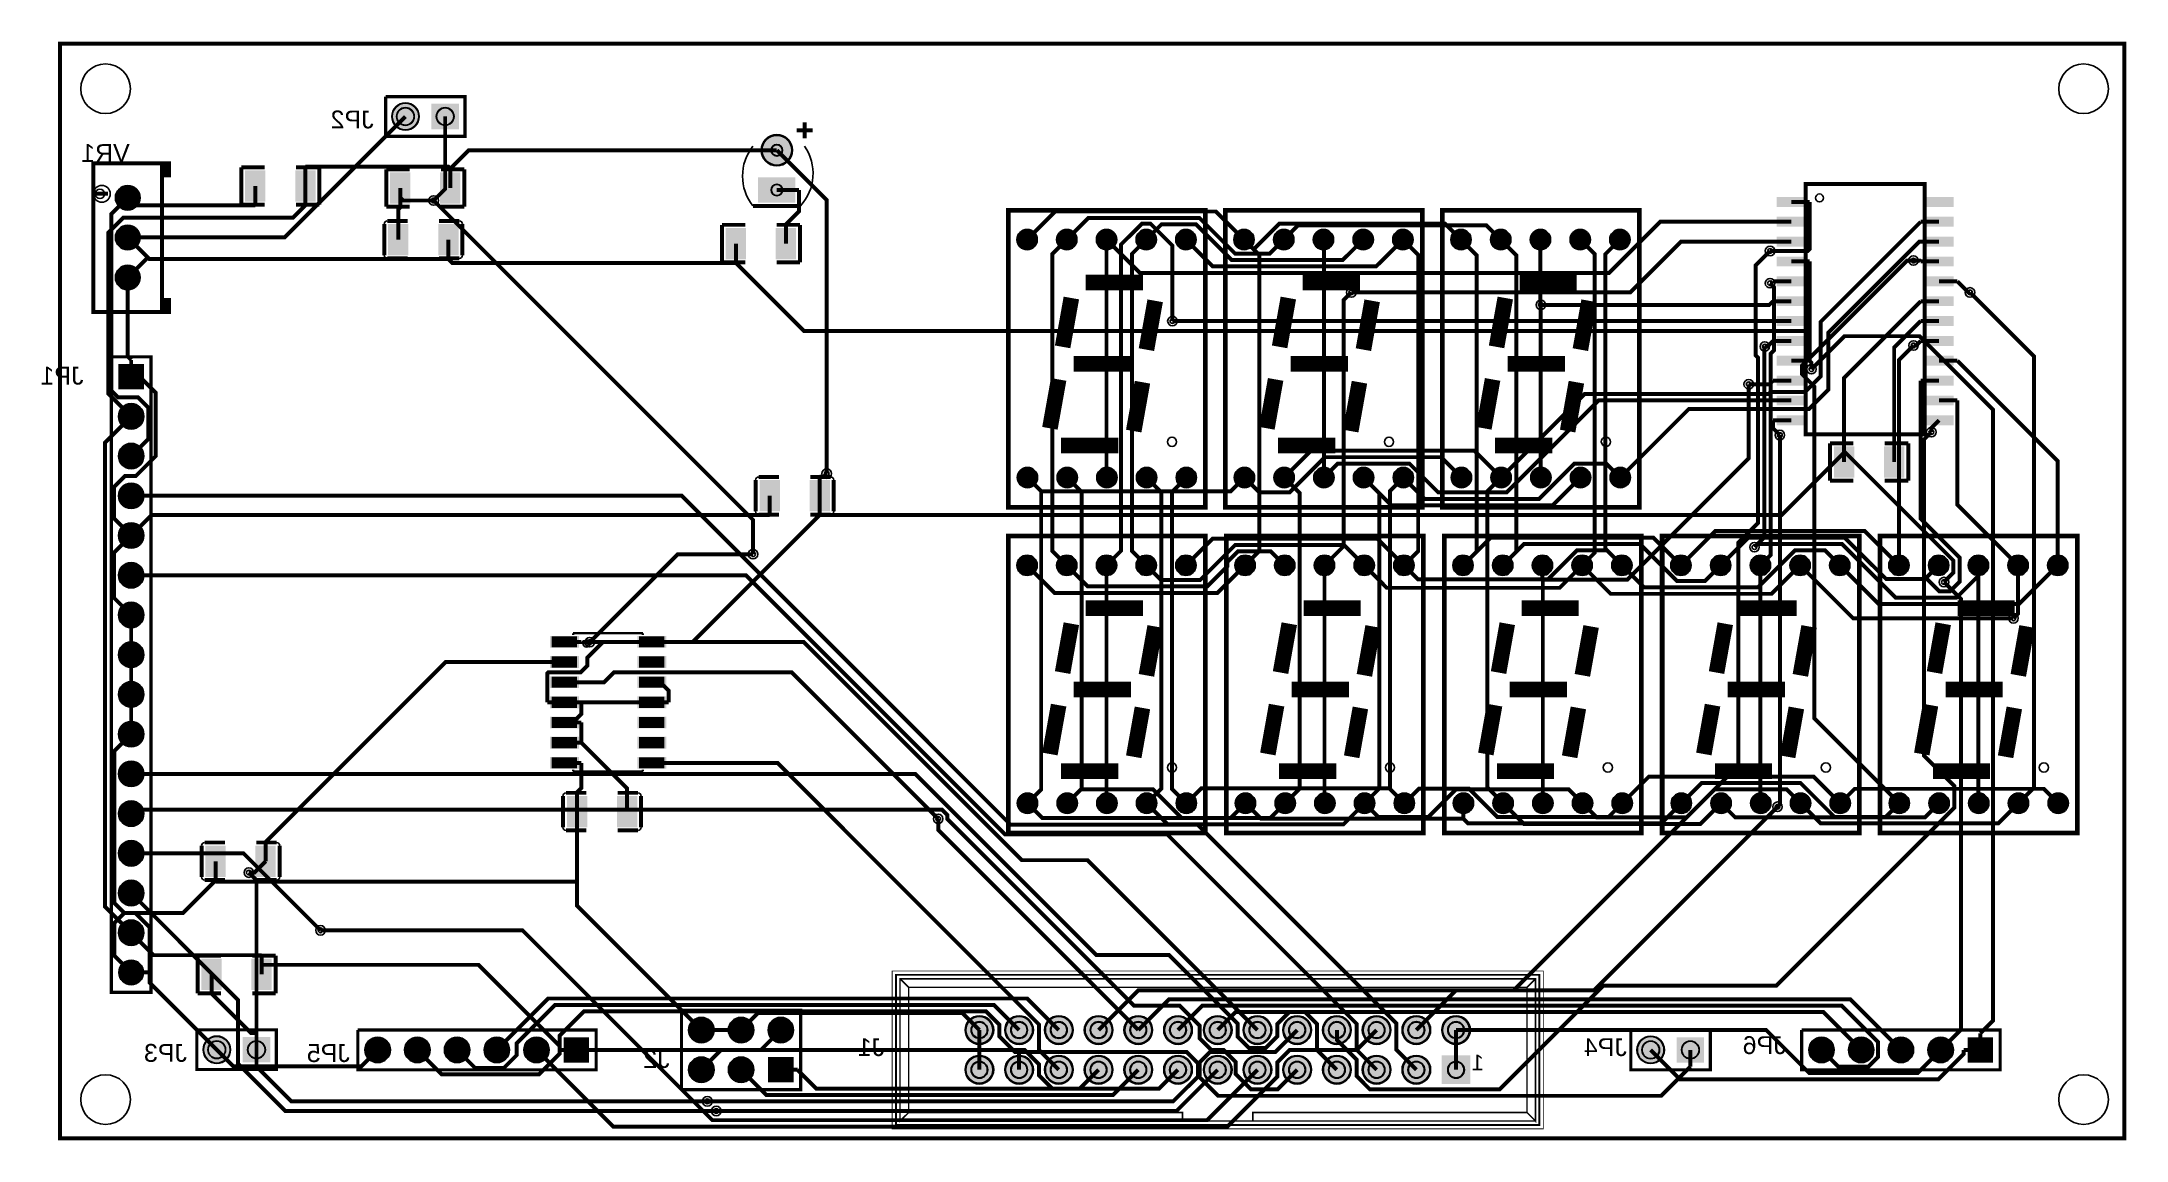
# Model space of a CAD drawing. Extents: x 229 to 5477, y -8 to 2758.
import ezdxf

# ---------------------------------------------------------------- set-up
doc = ezdxf.new("R2010")
doc.units = 9
for name, color, linetype, true_color in [('BoardOutLine', 7, 'Continuous', 0xff00ff), ('BottomLayer', 7, 'Continuous', 0x0000ff), ('BottomSilkLayer', 7, 'Continuous', 0x66cc33), ('Document', 7, 'Continuous', 0xffffff), ('Hole', 7, 'Continuous', 0x222222), ('Mechanical', 7, 'Continuous', 0xf022f0), ('Multi-Layer', 7, 'Continuous', 0xc0c0c0), ('TopLayer', 7, 'Continuous', 0xff0000), ('TopPasteMaskLayer', 7, 'Continuous', 0x808080), ('TopSilkLayer', 7, 'Continuous', 0xffcc00), ('TopSolderMaskLayer', 7, 'Continuous', 0x800080)]:
    doc.layers.add(name, color=color, linetype=linetype, true_color=true_color)
doc.styles.get("Standard").update_dxf_attribs({"font": 'arial.ttf'})

msp = doc.modelspace()

# ---------------------------------------------------------------- texts
at = {"layer": 'BottomSilkLayer', "text_generation_flag": 2}
for s, height, p in [('JP2', 45, (1065, 2540)), ('VR1', 45, (450.8, 2455.4)), ('JP1', 45, (334.5, 1895)), ('JP3', 45, (595, 190)), ('JP5', 45, (1005, 189.5)), ('J2', 45, (1810, 174.5)), ('J1', 45, (2350, 204.5)), ('JP4', 45, (4220, 204.5)), ('JP6', 45, (4620, 209.5)), ('1', 39.4, (3860, 168.5))]:
    msp.add_text(s, height=height, dxfattribs=at).set_placement(p)

# ---------------------------------------------------------------- hatches: boundary and pattern name
at = {"layer": 'Multi-Layer'}
for points in [[(1111.5, 2570, 1), (1178.5, 2570, 1)], [(1278.5, 2601), (1211.5, 2601), (1211.5, 2539), (1278.5, 2539)], [(2042.6, 2485, 1), (2117.4, 2485, 1)], [(2035, 2415), (2125, 2415), (2125, 2355), (2035, 2355)], [(415.8, 2365.4, 1), (475.8, 2365.4, 1)], [(415.8, 2265.4, 1), (475.8, 2265.4, 1)], [(2686.4, 2260, 1), (2733.6, 2260, 1)], [(2786.4, 2260, 1), (2833.6, 2260, 1)], [(2886.4, 2260, 1), (2933.6, 2260, 1)], [(2986.4, 2260, 1), (3033.6, 2260, 1)], [(3086.4, 2260, 1), (3133.6, 2260, 1)], [(3232.6, 2260, 1), (3279.9, 2260, 1)], [(3332.6, 2260, 1), (3379.9, 2260, 1)], [(3432.6, 2260, 1), (3479.9, 2260, 1)], [(3532.6, 2260, 1), (3579.9, 2260, 1)], [(3632.6, 2260, 1), (3679.9, 2260, 1)], [(3778.9, 2260, 1), (3826.1, 2260, 1)], [(3878.9, 2260, 1), (3926.1, 2260, 1)], [(3978.9, 2260, 1), (4026.1, 2260, 1)], [(4078.9, 2260, 1), (4126.1, 2260, 1)], [(4178.9, 2260, 1), (4226.1, 2260, 1)], [(415.8, 2164.6, 1), (475.8, 2164.6, 1)], [(423.5, 1946), (423.5, 1884), (485.5, 1884), (485.5, 1946)], [(423.5, 1815, 1), (485.5, 1815, 1)], [(423.5, 1715, 1), (485.5, 1715, 1)], [(2687.4, 1661, 1), (2734.6, 1661, 1)], [(2787.4, 1661, 1), (2834.6, 1661, 1)], [(2887.4, 1661, 1), (2934.6, 1661, 1)], [(2987.4, 1661, 1), (3034.6, 1661, 1)], [(3087.4, 1661, 1), (3134.6, 1661, 1)], [(3233.6, 1661, 1), (3280.9, 1661, 1)], [(3333.6, 1661, 1), (3380.9, 1661, 1)], [(3433.6, 1661, 1), (3480.9, 1661, 1)], [(3533.6, 1661, 1), (3580.9, 1661, 1)], [(3633.6, 1661, 1), (3680.9, 1661, 1)], [(3779.9, 1661, 1), (3827.1, 1661, 1)], [(3879.9, 1661, 1), (3927.1, 1661, 1)], [(3979.9, 1661, 1), (4027.1, 1661, 1)], [(4079.9, 1661, 1), (4127.1, 1661, 1)], [(4179.9, 1661, 1), (4227.1, 1661, 1)], [(423.5, 1615, 1), (485.5, 1615, 1)], [(423.5, 1515, 1), (485.5, 1515, 1)], [(423.5, 1415, 1), (485.5, 1415, 1)], [(2686.4, 1440, 1), (2733.6, 1440, 1)], [(2786.4, 1440, 1), (2833.6, 1440, 1)], [(2886.4, 1440, 1), (2933.6, 1440, 1)], [(2986.4, 1440, 1), (3033.6, 1440, 1)], [(3086.4, 1440, 1), (3133.6, 1440, 1)], [(3235.1, 1440, 1), (3282.4, 1440, 1)], [(3335.1, 1440, 1), (3382.4, 1440, 1)], [(3435.1, 1440, 1), (3482.4, 1440, 1)], [(3535.1, 1440, 1), (3582.4, 1440, 1)], [(3635.1, 1440, 1), (3682.4, 1440, 1)], [(3783.9, 1440, 1), (3831.1, 1440, 1)], [(3883.9, 1440, 1), (3931.1, 1440, 1)], [(3983.9, 1440, 1), (4031.1, 1440, 1)], [(4083.9, 1440, 1), (4131.1, 1440, 1)], [(4183.9, 1440, 1), (4231.1, 1440, 1)], [(4332.6, 1440, 1), (4379.9, 1440, 1)], [(4432.6, 1440, 1), (4479.9, 1440, 1)], [(4532.6, 1440, 1), (4579.9, 1440, 1)], [(4632.6, 1440, 1), (4679.9, 1440, 1)], [(4732.6, 1440, 1), (4779.9, 1440, 1)], [(4881.4, 1440, 1), (4928.6, 1440, 1)], [(4981.4, 1440, 1), (5028.6, 1440, 1)], [(5081.4, 1440, 1), (5128.6, 1440, 1)], [(5181.4, 1440, 1), (5228.6, 1440, 1)], [(5281.4, 1440, 1), (5328.6, 1440, 1)], [(423.5, 1315, 1), (485.5, 1315, 1)], [(423.5, 1215, 1), (485.5, 1215, 1)], [(423.5, 1115, 1), (485.5, 1115, 1)], [(423.5, 1015, 1), (485.5, 1015, 1)], [(423.5, 915, 1), (485.5, 915, 1)], [(423.5, 815, 1), (485.5, 815, 1)], [(2687.4, 841, 1), (2734.6, 841, 1)], [(2787.4, 841, 1), (2834.6, 841, 1)], [(2887.4, 841, 1), (2934.6, 841, 1)], [(2987.4, 841, 1), (3034.6, 841, 1)], [(3087.4, 841, 1), (3134.6, 841, 1)], [(3236.1, 841, 1), (3283.4, 841, 1)], [(3336.1, 841, 1), (3383.4, 841, 1)], [(3436.1, 841, 1), (3483.4, 841, 1)], [(3536.1, 841, 1), (3583.4, 841, 1)], [(3636.1, 841, 1), (3683.4, 841, 1)], [(3784.9, 841, 1), (3832.1, 841, 1)], [(3884.9, 841, 1), (3932.1, 841, 1)], [(3984.9, 841, 1), (4032.1, 841, 1)], [(4084.9, 841, 1), (4132.1, 841, 1)], [(4184.9, 841, 1), (4232.1, 841, 1)], [(4333.6, 841, 1), (4380.9, 841, 1)], [(4433.6, 841, 1), (4480.9, 841, 1)], [(4533.6, 841, 1), (4580.9, 841, 1)], [(4633.6, 841, 1), (4680.9, 841, 1)], [(4733.6, 841, 1), (4780.9, 841, 1)], [(4882.4, 841, 1), (4929.6, 841, 1)], [(4982.4, 841, 1), (5029.6, 841, 1)], [(5082.4, 841, 1), (5129.6, 841, 1)], [(5182.4, 841, 1), (5229.6, 841, 1)], [(5282.4, 841, 1), (5329.6, 841, 1)], [(423.5, 715, 1), (485.5, 715, 1)], [(423.5, 615, 1), (485.5, 615, 1)], [(423.5, 515, 1), (485.5, 515, 1)], [(424.5, 415, 1), (484.5, 415, 1)], [(1859, 270, 1), (1921, 270, 1)], [(1959, 270, 1), (2021, 270, 1)], [(2059, 270, 1), (2121, 270, 1)], [(2556, 270, 1), (2624, 270, 1)], [(2656, 270, 1), (2724, 270, 1)], [(2756, 270, 1), (2824, 270, 1)], [(2856, 270, 1), (2924, 270, 1)], [(2956, 270, 1), (3024, 270, 1)], [(3056, 270, 1), (3124, 270, 1)], [(3156, 270, 1), (3224, 270, 1)], [(3256, 270, 1), (3324, 270, 1)], [(3356, 270, 1), (3424, 270, 1)], [(3456, 270, 1), (3524, 270, 1)], [(3556, 270, 1), (3624, 270, 1)], [(3656, 270, 1), (3724, 270, 1)], [(3756, 270, 1), (3824, 270, 1)], [(636.5, 220.5, 1), (703.5, 220.5, 1)], [(803.5, 251.5), (736.5, 251.5), (736.5, 189.5), (803.5, 189.5)], [(1044, 220, 1), (1106, 220, 1)], [(1144, 220, 1), (1206, 220, 1)], [(1244, 220, 1), (1306, 220, 1)], [(1344, 220, 1), (1406, 220, 1)], [(1444, 220, 1), (1506, 220, 1)], [(1606, 251), (1544, 251), (1544, 189), (1606, 189)], [(4246.5, 220, 1), (4313.5, 220, 1)], [(4413.5, 251), (4346.5, 251), (4346.5, 189), (4413.5, 189)], [(4679, 220, 1), (4741, 220, 1)], [(4779, 220, 1), (4841, 220, 1)], [(4879, 220, 1), (4941, 220, 1)], [(4979, 220, 1), (5041, 220, 1)], [(5141, 251), (5079, 251), (5079, 189), (5141, 189)], [(1859, 170, 1), (1921, 170, 1)], [(1959, 170, 1), (2021, 170, 1)], [(2121, 201), (2059, 201), (2059, 139), (2121, 139)], [(2556, 170, 1), (2624, 170, 1)], [(2656, 170, 1), (2724, 170, 1)], [(2756, 170, 1), (2824, 170, 1)], [(2856, 170, 1), (2924, 170, 1)], [(2956, 170, 1), (3024, 170, 1)], [(3056, 170, 1), (3124, 170, 1)], [(3156, 170, 1), (3224, 170, 1)], [(3256, 170, 1), (3324, 170, 1)], [(3356, 170, 1), (3424, 170, 1)], [(3456, 170, 1), (3524, 170, 1)], [(3556, 170, 1), (3624, 170, 1)], [(3656, 170, 1), (3724, 170, 1)], [(3824, 204), (3756, 204), (3756, 136), (3824, 136)]]:
    msp.add_hatch(color=256, dxfattribs=at).paths.add_polyline_path(points)
at = {"layer": 'TopLayer'}
for points in [[(743.4, 2432.4), (790.6, 2432.4), (790.6, 2357.6), (743.4, 2357.6)], [(869.4, 2432.4), (916.6, 2432.4), (916.6, 2357.6), (869.4, 2357.6)], [(1108.4, 2427.4), (1155.6, 2427.4), (1155.6, 2352.6), (1108.4, 2352.6)], [(1234.4, 2427.4), (1281.6, 2427.4), (1281.6, 2352.6), (1234.4, 2352.6)], [(4599, 2365.5), (4669, 2365.5), (4669, 2344.5), (4599, 2344.5)], [(4971, 2365.5), (5041, 2365.5), (5041, 2344.5), (4971, 2344.5)], [(4599, 2315.5), (4669, 2315.5), (4669, 2294.5), (4599, 2294.5)], [(4971, 2315.5), (5041, 2315.5), (5041, 2294.5), (4971, 2294.5)], [(1150.6, 2222.6), (1103.4, 2222.6), (1103.4, 2297.4), (1150.6, 2297.4)], [(1276.6, 2222.6), (1229.4, 2222.6), (1229.4, 2297.4), (1276.6, 2297.4)], [(1953.4, 2287.4), (2000.6, 2287.4), (2000.6, 2212.6), (1953.4, 2212.6)], [(2079.4, 2287.4), (2126.6, 2287.4), (2126.6, 2212.6), (2079.4, 2212.6)], [(4599, 2265.5), (4669, 2265.5), (4669, 2244.5), (4599, 2244.5)], [(4971, 2265.5), (5041, 2265.5), (5041, 2244.5), (4971, 2244.5)], [(4599, 2215.5), (4669, 2215.5), (4669, 2194.5), (4599, 2194.5)], [(4971, 2215.5), (5041, 2215.5), (5041, 2194.5), (4971, 2194.5)], [(4599, 2165.5), (4669, 2165.5), (4669, 2144.5), (4599, 2144.5)], [(4971, 2165.5), (5041, 2165.5), (5041, 2144.5), (4971, 2144.5)], [(4599, 2115.5), (4669, 2115.5), (4669, 2094.5), (4599, 2094.5)], [(4971, 2115.5), (5041, 2115.5), (5041, 2094.5), (4971, 2094.5)], [(4599, 2065.5), (4669, 2065.5), (4669, 2044.5), (4599, 2044.5)], [(4971, 2065.5), (5041, 2065.5), (5041, 2044.5), (4971, 2044.5)], [(4599, 2015.5), (4669, 2015.5), (4669, 1994.5), (4599, 1994.5)], [(4971, 2015.5), (5041, 2015.5), (5041, 1994.5), (4971, 1994.5)], [(4599, 1965.5), (4669, 1965.5), (4669, 1944.5), (4599, 1944.5)], [(4971, 1965.5), (5041, 1965.5), (5041, 1944.5), (4971, 1944.5)], [(4599, 1915.5), (4669, 1915.5), (4669, 1894.5), (4599, 1894.5)], [(4971, 1915.5), (5041, 1915.5), (5041, 1894.5), (4971, 1894.5)], [(4599, 1865.5), (4669, 1865.5), (4669, 1844.5), (4599, 1844.5)], [(4971, 1865.5), (5041, 1865.5), (5041, 1844.5), (4971, 1844.5)], [(4599, 1815.5), (4669, 1815.5), (4669, 1794.5), (4599, 1794.5)], [(4971, 1815.5), (5041, 1815.5), (5041, 1794.5), (4971, 1794.5)], [(4790.6, 1662.6), (4743.4, 1662.6), (4743.4, 1737.4), (4790.6, 1737.4)], [(4916.6, 1662.6), (4869.4, 1662.6), (4869.4, 1737.4), (4916.6, 1737.4)], [(2038.4, 1652.4), (2085.6, 1652.4), (2085.6, 1577.6), (2038.4, 1577.6)], [(2164.4, 1652.4), (2211.6, 1652.4), (2211.6, 1577.6), (2164.4, 1577.6)], [(1513.1, 1233.3), (1513.1, 1261.2), (1577.1, 1261.2), (1577.1, 1233.3)], [(1796.9, 1261.2), (1796.9, 1233.3), (1732.9, 1233.3), (1732.9, 1261.2)], [(1513.1, 1182.6), (1513.1, 1210.5), (1577.1, 1210.5), (1577.1, 1182.6)], [(1796.9, 1210.5), (1796.9, 1182.6), (1732.9, 1182.6), (1732.9, 1210.5)], [(1513.1, 1131.8), (1513.1, 1159.7), (1577.1, 1159.7), (1577.1, 1131.8)], [(1796.9, 1159.7), (1796.9, 1131.8), (1732.9, 1131.8), (1732.9, 1159.7)], [(1513.1, 1081), (1513.1, 1109), (1577.1, 1109), (1577.1, 1081)], [(1796.9, 1109), (1796.9, 1081), (1732.9, 1081), (1732.9, 1109)], [(1513.1, 1030.3), (1513.1, 1058.2), (1577.1, 1058.2), (1577.1, 1030.3)], [(1796.9, 1058.2), (1796.9, 1030.3), (1732.9, 1030.3), (1732.9, 1058.2)], [(1513.1, 979.5), (1513.1, 1007.4), (1577.1, 1007.4), (1577.1, 979.5)], [(1796.9, 1007.4), (1796.9, 979.5), (1732.9, 979.5), (1732.9, 1007.4)], [(1513.1, 928.8), (1513.1, 956.7), (1577.1, 956.7), (1577.1, 928.8)], [(1796.9, 956.7), (1796.9, 928.8), (1732.9, 928.8), (1732.9, 956.7)], [(1553.4, 857.4), (1600.6, 857.4), (1600.6, 782.6), (1553.4, 782.6)], [(1679.4, 857.4), (1726.6, 857.4), (1726.6, 782.6), (1679.4, 782.6)], [(643.4, 732.4), (690.6, 732.4), (690.6, 657.6), (643.4, 657.6)], [(769.4, 732.4), (816.6, 732.4), (816.6, 657.6), (769.4, 657.6)], [(633.4, 447.4), (680.6, 447.4), (680.6, 372.6), (633.4, 372.6)], [(759.4, 447.4), (806.6, 447.4), (806.6, 372.6), (759.4, 372.6)]]:
    msp.add_hatch(color=256, dxfattribs=at).paths.add_polyline_path(points)
at = {"layer": 'TopPasteMaskLayer'}
for points in [[(1111.5, 2570, 1), (1178.5, 2570, 1)], [(1278.5, 2601), (1211.5, 2601), (1211.5, 2539), (1278.5, 2539)], [(2042.6, 2485, 1), (2117.4, 2485, 1)], [(743.4, 2432.4), (790.6, 2432.4), (790.6, 2357.6), (743.4, 2357.6)], [(869.4, 2432.4), (916.6, 2432.4), (916.6, 2357.6), (869.4, 2357.6)], [(1108.4, 2427.4), (1155.6, 2427.4), (1155.6, 2352.6), (1108.4, 2352.6)], [(1234.4, 2427.4), (1281.6, 2427.4), (1281.6, 2352.6), (1234.4, 2352.6)], [(2035, 2415), (2125, 2415), (2125, 2355), (2035, 2355)], [(415.8, 2365.4, 1), (475.8, 2365.4, 1)], [(4599, 2365.5), (4669, 2365.5), (4669, 2344.5), (4599, 2344.5)], [(4971, 2365.5), (5041, 2365.5), (5041, 2344.5), (4971, 2344.5)], [(4599, 2315.5), (4669, 2315.5), (4669, 2294.5), (4599, 2294.5)], [(4971, 2315.5), (5041, 2315.5), (5041, 2294.5), (4971, 2294.5)], [(415.8, 2265.4, 1), (475.8, 2265.4, 1)], [(1150.6, 2222.6), (1103.4, 2222.6), (1103.4, 2297.4), (1150.6, 2297.4)], [(1276.6, 2222.6), (1229.4, 2222.6), (1229.4, 2297.4), (1276.6, 2297.4)], [(1953.4, 2287.4), (2000.6, 2287.4), (2000.6, 2212.6), (1953.4, 2212.6)], [(2079.4, 2287.4), (2126.6, 2287.4), (2126.6, 2212.6), (2079.4, 2212.6)], [(2686.4, 2260, 1), (2733.6, 2260, 1)], [(2786.4, 2260, 1), (2833.6, 2260, 1)], [(2886.4, 2260, 1), (2933.6, 2260, 1)], [(2986.4, 2260, 1), (3033.6, 2260, 1)], [(3086.4, 2260, 1), (3133.6, 2260, 1)], [(3232.6, 2260, 1), (3279.9, 2260, 1)], [(3332.6, 2260, 1), (3379.9, 2260, 1)], [(3432.6, 2260, 1), (3479.9, 2260, 1)], [(3532.6, 2260, 1), (3579.9, 2260, 1)], [(3632.6, 2260, 1), (3679.9, 2260, 1)], [(3778.9, 2260, 1), (3826.1, 2260, 1)], [(3878.9, 2260, 1), (3926.1, 2260, 1)], [(3978.9, 2260, 1), (4026.1, 2260, 1)], [(4078.9, 2260, 1), (4126.1, 2260, 1)], [(4178.9, 2260, 1), (4226.1, 2260, 1)], [(4599, 2265.5), (4669, 2265.5), (4669, 2244.5), (4599, 2244.5)], [(4971, 2265.5), (5041, 2265.5), (5041, 2244.5), (4971, 2244.5)], [(4599, 2215.5), (4669, 2215.5), (4669, 2194.5), (4599, 2194.5)], [(4971, 2215.5), (5041, 2215.5), (5041, 2194.5), (4971, 2194.5)], [(415.8, 2164.6, 1), (475.8, 2164.6, 1)], [(4599, 2165.5), (4669, 2165.5), (4669, 2144.5), (4599, 2144.5)], [(4971, 2165.5), (5041, 2165.5), (5041, 2144.5), (4971, 2144.5)], [(4599, 2115.5), (4669, 2115.5), (4669, 2094.5), (4599, 2094.5)], [(4971, 2115.5), (5041, 2115.5), (5041, 2094.5), (4971, 2094.5)], [(4599, 2065.5), (4669, 2065.5), (4669, 2044.5), (4599, 2044.5)], [(4971, 2065.5), (5041, 2065.5), (5041, 2044.5), (4971, 2044.5)], [(4599, 2015.5), (4669, 2015.5), (4669, 1994.5), (4599, 1994.5)], [(4971, 2015.5), (5041, 2015.5), (5041, 1994.5), (4971, 1994.5)], [(423.5, 1946), (423.5, 1884), (485.5, 1884), (485.5, 1946)], [(4599, 1965.5), (4669, 1965.5), (4669, 1944.5), (4599, 1944.5)], [(4971, 1965.5), (5041, 1965.5), (5041, 1944.5), (4971, 1944.5)], [(4599, 1915.5), (4669, 1915.5), (4669, 1894.5), (4599, 1894.5)], [(4971, 1915.5), (5041, 1915.5), (5041, 1894.5), (4971, 1894.5)], [(423.5, 1815, 1), (485.5, 1815, 1)], [(4599, 1865.5), (4669, 1865.5), (4669, 1844.5), (4599, 1844.5)], [(4971, 1865.5), (5041, 1865.5), (5041, 1844.5), (4971, 1844.5)], [(4599, 1815.5), (4669, 1815.5), (4669, 1794.5), (4599, 1794.5)], [(4971, 1815.5), (5041, 1815.5), (5041, 1794.5), (4971, 1794.5)], [(423.5, 1715, 1), (485.5, 1715, 1)], [(4790.6, 1662.6), (4743.4, 1662.6), (4743.4, 1737.4), (4790.6, 1737.4)], [(4916.6, 1662.6), (4869.4, 1662.6), (4869.4, 1737.4), (4916.6, 1737.4)], [(2687.4, 1661, 1), (2734.6, 1661, 1)], [(2787.4, 1661, 1), (2834.6, 1661, 1)], [(2887.4, 1661, 1), (2934.6, 1661, 1)], [(2987.4, 1661, 1), (3034.6, 1661, 1)], [(3087.4, 1661, 1), (3134.6, 1661, 1)], [(3233.6, 1661, 1), (3280.9, 1661, 1)], [(3333.6, 1661, 1), (3380.9, 1661, 1)], [(3433.6, 1661, 1), (3480.9, 1661, 1)], [(3533.6, 1661, 1), (3580.9, 1661, 1)], [(3633.6, 1661, 1), (3680.9, 1661, 1)], [(3779.9, 1661, 1), (3827.1, 1661, 1)], [(3879.9, 1661, 1), (3927.1, 1661, 1)], [(3979.9, 1661, 1), (4027.1, 1661, 1)], [(4079.9, 1661, 1), (4127.1, 1661, 1)], [(4179.9, 1661, 1), (4227.1, 1661, 1)], [(423.5, 1615, 1), (485.5, 1615, 1)], [(2038.4, 1652.4), (2085.6, 1652.4), (2085.6, 1577.6), (2038.4, 1577.6)], [(2164.4, 1652.4), (2211.6, 1652.4), (2211.6, 1577.6), (2164.4, 1577.6)], [(423.5, 1515, 1), (485.5, 1515, 1)], [(423.5, 1415, 1), (485.5, 1415, 1)], [(2686.4, 1440, 1), (2733.6, 1440, 1)], [(2786.4, 1440, 1), (2833.6, 1440, 1)], [(2886.4, 1440, 1), (2933.6, 1440, 1)], [(2986.4, 1440, 1), (3033.6, 1440, 1)], [(3086.4, 1440, 1), (3133.6, 1440, 1)], [(3235.1, 1440, 1), (3282.4, 1440, 1)], [(3335.1, 1440, 1), (3382.4, 1440, 1)], [(3435.1, 1440, 1), (3482.4, 1440, 1)], [(3535.1, 1440, 1), (3582.4, 1440, 1)], [(3635.1, 1440, 1), (3682.4, 1440, 1)], [(3783.9, 1440, 1), (3831.1, 1440, 1)], [(3883.9, 1440, 1), (3931.1, 1440, 1)], [(3983.9, 1440, 1), (4031.1, 1440, 1)], [(4083.9, 1440, 1), (4131.1, 1440, 1)], [(4183.9, 1440, 1), (4231.1, 1440, 1)], [(4332.6, 1440, 1), (4379.9, 1440, 1)], [(4432.6, 1440, 1), (4479.9, 1440, 1)], [(4532.6, 1440, 1), (4579.9, 1440, 1)], [(4632.6, 1440, 1), (4679.9, 1440, 1)], [(4732.6, 1440, 1), (4779.9, 1440, 1)], [(4881.4, 1440, 1), (4928.6, 1440, 1)], [(4981.4, 1440, 1), (5028.6, 1440, 1)], [(5081.4, 1440, 1), (5128.6, 1440, 1)], [(5181.4, 1440, 1), (5228.6, 1440, 1)], [(5281.4, 1440, 1), (5328.6, 1440, 1)], [(423.5, 1315, 1), (485.5, 1315, 1)], [(1513.1, 1233.3), (1513.1, 1261.2), (1577.1, 1261.2), (1577.1, 1233.3)], [(1796.9, 1261.2), (1796.9, 1233.3), (1732.9, 1233.3), (1732.9, 1261.2)], [(423.5, 1215, 1), (485.5, 1215, 1)], [(1513.1, 1182.6), (1513.1, 1210.5), (1577.1, 1210.5), (1577.1, 1182.6)], [(1796.9, 1210.5), (1796.9, 1182.6), (1732.9, 1182.6), (1732.9, 1210.5)], [(1513.1, 1131.8), (1513.1, 1159.7), (1577.1, 1159.7), (1577.1, 1131.8)], [(1796.9, 1159.7), (1796.9, 1131.8), (1732.9, 1131.8), (1732.9, 1159.7)], [(423.5, 1115, 1), (485.5, 1115, 1)], [(1513.1, 1081), (1513.1, 1109), (1577.1, 1109), (1577.1, 1081)], [(1796.9, 1109), (1796.9, 1081), (1732.9, 1081), (1732.9, 1109)], [(1513.1, 1030.3), (1513.1, 1058.2), (1577.1, 1058.2), (1577.1, 1030.3)], [(1796.9, 1058.2), (1796.9, 1030.3), (1732.9, 1030.3), (1732.9, 1058.2)], [(423.5, 1015, 1), (485.5, 1015, 1)], [(1513.1, 979.5), (1513.1, 1007.4), (1577.1, 1007.4), (1577.1, 979.5)], [(1796.9, 1007.4), (1796.9, 979.5), (1732.9, 979.5), (1732.9, 1007.4)], [(423.5, 915, 1), (485.5, 915, 1)], [(1513.1, 928.8), (1513.1, 956.7), (1577.1, 956.7), (1577.1, 928.8)], [(1796.9, 956.7), (1796.9, 928.8), (1732.9, 928.8), (1732.9, 956.7)], [(423.5, 815, 1), (485.5, 815, 1)], [(1553.4, 857.4), (1600.6, 857.4), (1600.6, 782.6), (1553.4, 782.6)], [(1679.4, 857.4), (1726.6, 857.4), (1726.6, 782.6), (1679.4, 782.6)], [(2687.4, 841, 1), (2734.6, 841, 1)], [(2787.4, 841, 1), (2834.6, 841, 1)], [(2887.4, 841, 1), (2934.6, 841, 1)], [(2987.4, 841, 1), (3034.6, 841, 1)], [(3087.4, 841, 1), (3134.6, 841, 1)], [(3236.1, 841, 1), (3283.4, 841, 1)], [(3336.1, 841, 1), (3383.4, 841, 1)], [(3436.1, 841, 1), (3483.4, 841, 1)], [(3536.1, 841, 1), (3583.4, 841, 1)], [(3636.1, 841, 1), (3683.4, 841, 1)], [(3784.9, 841, 1), (3832.1, 841, 1)], [(3884.9, 841, 1), (3932.1, 841, 1)], [(3984.9, 841, 1), (4032.1, 841, 1)], [(4084.9, 841, 1), (4132.1, 841, 1)], [(4184.9, 841, 1), (4232.1, 841, 1)], [(4333.6, 841, 1), (4380.9, 841, 1)], [(4433.6, 841, 1), (4480.9, 841, 1)], [(4533.6, 841, 1), (4580.9, 841, 1)], [(4633.6, 841, 1), (4680.9, 841, 1)], [(4733.6, 841, 1), (4780.9, 841, 1)], [(4882.4, 841, 1), (4929.6, 841, 1)], [(4982.4, 841, 1), (5029.6, 841, 1)], [(5082.4, 841, 1), (5129.6, 841, 1)], [(5182.4, 841, 1), (5229.6, 841, 1)], [(5282.4, 841, 1), (5329.6, 841, 1)], [(423.5, 715, 1), (485.5, 715, 1)], [(643.4, 732.4), (690.6, 732.4), (690.6, 657.6), (643.4, 657.6)], [(769.4, 732.4), (816.6, 732.4), (816.6, 657.6), (769.4, 657.6)], [(423.5, 615, 1), (485.5, 615, 1)], [(423.5, 515, 1), (485.5, 515, 1)], [(424.5, 415, 1), (484.5, 415, 1)], [(633.4, 447.4), (680.6, 447.4), (680.6, 372.6), (633.4, 372.6)], [(759.4, 447.4), (806.6, 447.4), (806.6, 372.6), (759.4, 372.6)], [(1859, 270, 1), (1921, 270, 1)], [(1959, 270, 1), (2021, 270, 1)], [(2059, 270, 1), (2121, 270, 1)], [(2556, 270, 1), (2624, 270, 1)], [(2656, 270, 1), (2724, 270, 1)], [(2756, 270, 1), (2824, 270, 1)], [(2856, 270, 1), (2924, 270, 1)], [(2956, 270, 1), (3024, 270, 1)], [(3056, 270, 1), (3124, 270, 1)], [(3156, 270, 1), (3224, 270, 1)], [(3256, 270, 1), (3324, 270, 1)], [(3356, 270, 1), (3424, 270, 1)], [(3456, 270, 1), (3524, 270, 1)], [(3556, 270, 1), (3624, 270, 1)], [(3656, 270, 1), (3724, 270, 1)], [(3756, 270, 1), (3824, 270, 1)], [(636.5, 220.5, 1), (703.5, 220.5, 1)], [(803.5, 251.5), (736.5, 251.5), (736.5, 189.5), (803.5, 189.5)], [(1044, 220, 1), (1106, 220, 1)], [(1144, 220, 1), (1206, 220, 1)], [(1244, 220, 1), (1306, 220, 1)], [(1344, 220, 1), (1406, 220, 1)], [(1444, 220, 1), (1506, 220, 1)], [(1606, 251), (1544, 251), (1544, 189), (1606, 189)], [(4246.5, 220, 1), (4313.5, 220, 1)], [(4413.5, 251), (4346.5, 251), (4346.5, 189), (4413.5, 189)], [(4679, 220, 1), (4741, 220, 1)], [(4779, 220, 1), (4841, 220, 1)], [(4879, 220, 1), (4941, 220, 1)], [(4979, 220, 1), (5041, 220, 1)], [(5141, 251), (5079, 251), (5079, 189), (5141, 189)], [(1859, 170, 1), (1921, 170, 1)], [(1959, 170, 1), (2021, 170, 1)], [(2121, 201), (2059, 201), (2059, 139), (2121, 139)], [(2556, 170, 1), (2624, 170, 1)], [(2656, 170, 1), (2724, 170, 1)], [(2756, 170, 1), (2824, 170, 1)], [(2856, 170, 1), (2924, 170, 1)], [(2956, 170, 1), (3024, 170, 1)], [(3056, 170, 1), (3124, 170, 1)], [(3156, 170, 1), (3224, 170, 1)], [(3256, 170, 1), (3324, 170, 1)], [(3356, 170, 1), (3424, 170, 1)], [(3456, 170, 1), (3524, 170, 1)], [(3556, 170, 1), (3624, 170, 1)], [(3656, 170, 1), (3724, 170, 1)], [(3824, 204), (3756, 204), (3756, 136), (3824, 136)]]:
    msp.add_hatch(color=256, dxfattribs=at).paths.add_polyline_path(points)
at = {"layer": 'TopSolderMaskLayer'}
for points in [[(1110.5, 2570, 1), (1179.5, 2570, 1)], [(1279.5, 2602), (1210.5, 2602), (1210.5, 2538), (1279.5, 2538)], [(2040.6, 2485, 1), (2119.4, 2485, 1)], [(741.4, 2434.4), (792.6, 2434.4), (792.6, 2355.6), (741.4, 2355.6)], [(867.4, 2434.4), (918.6, 2434.4), (918.6, 2355.6), (867.4, 2355.6)], [(1106.4, 2429.4), (1157.6, 2429.4), (1157.6, 2350.6), (1106.4, 2350.6)], [(1232.4, 2429.4), (1283.6, 2429.4), (1283.6, 2350.6), (1232.4, 2350.6)], [(2033, 2417), (2127, 2417), (2127, 2353), (2033, 2353)], [(414.8, 2365.4, 1), (476.8, 2365.4, 1)], [(4597, 2367.5), (4671, 2367.5), (4671, 2342.5), (4597, 2342.5)], [(4969, 2367.5), (5043, 2367.5), (5043, 2342.5), (4969, 2342.5)], [(4597, 2317.5), (4671, 2317.5), (4671, 2292.5), (4597, 2292.5)], [(4969, 2317.5), (5043, 2317.5), (5043, 2292.5), (4969, 2292.5)], [(414.8, 2265.4, 1), (476.8, 2265.4, 1)], [(1152.6, 2220.6), (1101.4, 2220.6), (1101.4, 2299.4), (1152.6, 2299.4)], [(1278.6, 2220.6), (1227.4, 2220.6), (1227.4, 2299.4), (1278.6, 2299.4)], [(1951.4, 2289.4), (2002.6, 2289.4), (2002.6, 2210.6), (1951.4, 2210.6)], [(2077.4, 2289.4), (2128.6, 2289.4), (2128.6, 2210.6), (2077.4, 2210.6)], [(2684.4, 2260, 1), (2735.6, 2260, 1)], [(2784.4, 2260, 1), (2835.6, 2260, 1)], [(2884.4, 2260, 1), (2935.6, 2260, 1)], [(2984.4, 2260, 1), (3035.6, 2260, 1)], [(3084.4, 2260, 1), (3135.6, 2260, 1)], [(3230.6, 2260, 1), (3281.9, 2260, 1)], [(3330.6, 2260, 1), (3381.9, 2260, 1)], [(3430.6, 2260, 1), (3481.9, 2260, 1)], [(3530.6, 2260, 1), (3581.9, 2260, 1)], [(3630.6, 2260, 1), (3681.9, 2260, 1)], [(3776.9, 2260, 1), (3828.1, 2260, 1)], [(3876.9, 2260, 1), (3928.1, 2260, 1)], [(3976.9, 2260, 1), (4028.1, 2260, 1)], [(4076.9, 2260, 1), (4128.1, 2260, 1)], [(4176.9, 2260, 1), (4228.1, 2260, 1)], [(4597, 2267.5), (4671, 2267.5), (4671, 2242.5), (4597, 2242.5)], [(4969, 2267.5), (5043, 2267.5), (5043, 2242.5), (4969, 2242.5)], [(4597, 2217.5), (4671, 2217.5), (4671, 2192.5), (4597, 2192.5)], [(4969, 2217.5), (5043, 2217.5), (5043, 2192.5), (4969, 2192.5)], [(414.8, 2164.6, 1), (476.8, 2164.6, 1)], [(4597, 2167.5), (4671, 2167.5), (4671, 2142.5), (4597, 2142.5)], [(4969, 2167.5), (5043, 2167.5), (5043, 2142.5), (4969, 2142.5)], [(4597, 2117.5), (4671, 2117.5), (4671, 2092.5), (4597, 2092.5)], [(4969, 2117.5), (5043, 2117.5), (5043, 2092.5), (4969, 2092.5)], [(4597, 2067.5), (4671, 2067.5), (4671, 2042.5), (4597, 2042.5)], [(4969, 2067.5), (5043, 2067.5), (5043, 2042.5), (4969, 2042.5)], [(4597, 2017.5), (4671, 2017.5), (4671, 1992.5), (4597, 1992.5)], [(4969, 2017.5), (5043, 2017.5), (5043, 1992.5), (4969, 1992.5)], [(422.5, 1947), (422.5, 1883), (486.5, 1883), (486.5, 1947)], [(4597, 1967.5), (4671, 1967.5), (4671, 1942.5), (4597, 1942.5)], [(4969, 1967.5), (5043, 1967.5), (5043, 1942.5), (4969, 1942.5)], [(4597, 1917.5), (4671, 1917.5), (4671, 1892.5), (4597, 1892.5)], [(4969, 1917.5), (5043, 1917.5), (5043, 1892.5), (4969, 1892.5)], [(422.5, 1815, 1), (486.5, 1815, 1)], [(4597, 1867.5), (4671, 1867.5), (4671, 1842.5), (4597, 1842.5)], [(4969, 1867.5), (5043, 1867.5), (5043, 1842.5), (4969, 1842.5)], [(4597, 1817.5), (4671, 1817.5), (4671, 1792.5), (4597, 1792.5)], [(4969, 1817.5), (5043, 1817.5), (5043, 1792.5), (4969, 1792.5)], [(422.5, 1715, 1), (486.5, 1715, 1)], [(4792.6, 1660.6), (4741.4, 1660.6), (4741.4, 1739.4), (4792.6, 1739.4)], [(4918.6, 1660.6), (4867.4, 1660.6), (4867.4, 1739.4), (4918.6, 1739.4)], [(2685.4, 1661, 1), (2736.6, 1661, 1)], [(2785.4, 1661, 1), (2836.6, 1661, 1)], [(2885.4, 1661, 1), (2936.6, 1661, 1)], [(2985.4, 1661, 1), (3036.6, 1661, 1)], [(3085.4, 1661, 1), (3136.6, 1661, 1)], [(3231.6, 1661, 1), (3282.9, 1661, 1)], [(3331.6, 1661, 1), (3382.9, 1661, 1)], [(3431.6, 1661, 1), (3482.9, 1661, 1)], [(3531.6, 1661, 1), (3582.9, 1661, 1)], [(3631.6, 1661, 1), (3682.9, 1661, 1)], [(3777.9, 1661, 1), (3829.1, 1661, 1)], [(3877.9, 1661, 1), (3929.1, 1661, 1)], [(3977.9, 1661, 1), (4029.1, 1661, 1)], [(4077.9, 1661, 1), (4129.1, 1661, 1)], [(4177.9, 1661, 1), (4229.1, 1661, 1)], [(422.5, 1615, 1), (486.5, 1615, 1)], [(2036.4, 1654.4), (2087.6, 1654.4), (2087.6, 1575.6), (2036.4, 1575.6)], [(2162.4, 1654.4), (2213.6, 1654.4), (2213.6, 1575.6), (2162.4, 1575.6)], [(422.5, 1515, 1), (486.5, 1515, 1)], [(422.5, 1415, 1), (486.5, 1415, 1)], [(2684.4, 1440, 1), (2735.6, 1440, 1)], [(2784.4, 1440, 1), (2835.6, 1440, 1)], [(2884.4, 1440, 1), (2935.6, 1440, 1)], [(2984.4, 1440, 1), (3035.6, 1440, 1)], [(3084.4, 1440, 1), (3135.6, 1440, 1)], [(3233.1, 1440, 1), (3284.4, 1440, 1)], [(3333.1, 1440, 1), (3384.4, 1440, 1)], [(3433.1, 1440, 1), (3484.4, 1440, 1)], [(3533.1, 1440, 1), (3584.4, 1440, 1)], [(3633.1, 1440, 1), (3684.4, 1440, 1)], [(3781.9, 1440, 1), (3833.1, 1440, 1)], [(3881.9, 1440, 1), (3933.1, 1440, 1)], [(3981.9, 1440, 1), (4033.1, 1440, 1)], [(4081.9, 1440, 1), (4133.1, 1440, 1)], [(4181.9, 1440, 1), (4233.1, 1440, 1)], [(4330.6, 1440, 1), (4381.9, 1440, 1)], [(4430.6, 1440, 1), (4481.9, 1440, 1)], [(4530.6, 1440, 1), (4581.9, 1440, 1)], [(4630.6, 1440, 1), (4681.9, 1440, 1)], [(4730.6, 1440, 1), (4781.9, 1440, 1)], [(4879.4, 1440, 1), (4930.6, 1440, 1)], [(4979.4, 1440, 1), (5030.6, 1440, 1)], [(5079.4, 1440, 1), (5130.6, 1440, 1)], [(5179.4, 1440, 1), (5230.6, 1440, 1)], [(5279.4, 1440, 1), (5330.6, 1440, 1)], [(422.5, 1315, 1), (486.5, 1315, 1)], [(1508.6, 1232.5), (1508.6, 1262.1), (1581.6, 1262.1), (1581.6, 1232.5)], [(1801.4, 1262.1), (1801.4, 1232.5), (1728.4, 1232.5), (1728.4, 1262.1)], [(422.5, 1215, 1), (486.5, 1215, 1)], [(1508.6, 1181.7), (1508.6, 1211.3), (1581.6, 1211.3), (1581.6, 1181.7)], [(1801.4, 1211.3), (1801.4, 1181.7), (1728.4, 1181.7), (1728.4, 1211.3)], [(1508.6, 1130.9), (1508.6, 1160.5), (1581.6, 1160.5), (1581.6, 1130.9)], [(1801.4, 1160.5), (1801.4, 1130.9), (1728.4, 1130.9), (1728.4, 1160.5)], [(422.5, 1115, 1), (486.5, 1115, 1)], [(1508.6, 1080.2), (1508.6, 1109.8), (1581.6, 1109.8), (1581.6, 1080.2)], [(1801.4, 1109.8), (1801.4, 1080.2), (1728.4, 1080.2), (1728.4, 1109.8)], [(1508.6, 1029.5), (1508.6, 1059.1), (1581.6, 1059.1), (1581.6, 1029.5)], [(1801.4, 1059.1), (1801.4, 1029.5), (1728.4, 1029.5), (1728.4, 1059.1)], [(422.5, 1015, 1), (486.5, 1015, 1)], [(1508.6, 978.7), (1508.6, 1008.3), (1581.6, 1008.3), (1581.6, 978.7)], [(1801.4, 1008.3), (1801.4, 978.7), (1728.4, 978.7), (1728.4, 1008.3)], [(422.5, 915, 1), (486.5, 915, 1)], [(1508.6, 927.9), (1508.6, 957.5), (1581.6, 957.5), (1581.6, 927.9)], [(1801.4, 957.5), (1801.4, 927.9), (1728.4, 927.9), (1728.4, 957.5)], [(422.5, 815, 1), (486.5, 815, 1)], [(1551.4, 859.4), (1602.6, 859.4), (1602.6, 780.6), (1551.4, 780.6)], [(1677.4, 859.4), (1728.6, 859.4), (1728.6, 780.6), (1677.4, 780.6)], [(2685.4, 841, 1), (2736.6, 841, 1)], [(2785.4, 841, 1), (2836.6, 841, 1)], [(2885.4, 841, 1), (2936.6, 841, 1)], [(2985.4, 841, 1), (3036.6, 841, 1)], [(3085.4, 841, 1), (3136.6, 841, 1)], [(3234.1, 841, 1), (3285.4, 841, 1)], [(3334.1, 841, 1), (3385.4, 841, 1)], [(3434.1, 841, 1), (3485.4, 841, 1)], [(3534.1, 841, 1), (3585.4, 841, 1)], [(3634.1, 841, 1), (3685.4, 841, 1)], [(3782.9, 841, 1), (3834.1, 841, 1)], [(3882.9, 841, 1), (3934.1, 841, 1)], [(3982.9, 841, 1), (4034.1, 841, 1)], [(4082.9, 841, 1), (4134.1, 841, 1)], [(4182.9, 841, 1), (4234.1, 841, 1)], [(4331.6, 841, 1), (4382.9, 841, 1)], [(4431.6, 841, 1), (4482.9, 841, 1)], [(4531.6, 841, 1), (4582.9, 841, 1)], [(4631.6, 841, 1), (4682.9, 841, 1)], [(4731.6, 841, 1), (4782.9, 841, 1)], [(4880.4, 841, 1), (4931.6, 841, 1)], [(4980.4, 841, 1), (5031.6, 841, 1)], [(5080.4, 841, 1), (5131.6, 841, 1)], [(5180.4, 841, 1), (5231.6, 841, 1)], [(5280.4, 841, 1), (5331.6, 841, 1)], [(422.5, 715, 1), (486.5, 715, 1)], [(641.4, 734.4), (692.6, 734.4), (692.6, 655.6), (641.4, 655.6)], [(767.4, 734.4), (818.6, 734.4), (818.6, 655.6), (767.4, 655.6)], [(422.5, 615, 1), (486.5, 615, 1)], [(422.5, 515, 1), (486.5, 515, 1)], [(423.5, 415, 1), (485.5, 415, 1)], [(631.4, 449.4), (682.6, 449.4), (682.6, 370.6), (631.4, 370.6)], [(757.4, 449.4), (808.6, 449.4), (808.6, 370.6), (757.4, 370.6)], [(1858, 270, 1), (1922, 270, 1)], [(1958, 270, 1), (2022, 270, 1)], [(2058, 270, 1), (2122, 270, 1)], [(2554, 270, 1), (2626, 270, 1)], [(2654, 270, 1), (2726, 270, 1)], [(2754, 270, 1), (2826, 270, 1)], [(2854, 270, 1), (2926, 270, 1)], [(2954, 270, 1), (3026, 270, 1)], [(3054, 270, 1), (3126, 270, 1)], [(3154, 270, 1), (3226, 270, 1)], [(3254, 270, 1), (3326, 270, 1)], [(3354, 270, 1), (3426, 270, 1)], [(3454, 270, 1), (3526, 270, 1)], [(3554, 270, 1), (3626, 270, 1)], [(3654, 270, 1), (3726, 270, 1)], [(3754, 270, 1), (3826, 270, 1)], [(635.5, 220.5, 1), (704.5, 220.5, 1)], [(804.5, 252.5), (735.5, 252.5), (735.5, 188.5), (804.5, 188.5)], [(1043, 220, 1), (1107, 220, 1)], [(1143, 220, 1), (1207, 220, 1)], [(1243, 220, 1), (1307, 220, 1)], [(1343, 220, 1), (1407, 220, 1)], [(1443, 220, 1), (1507, 220, 1)], [(1607, 252), (1543, 252), (1543, 188), (1607, 188)], [(4245.5, 220, 1), (4314.5, 220, 1)], [(4414.5, 252), (4345.5, 252), (4345.5, 188), (4414.5, 188)], [(4678, 220, 1), (4742, 220, 1)], [(4778, 220, 1), (4842, 220, 1)], [(4878, 220, 1), (4942, 220, 1)], [(4978, 220, 1), (5042, 220, 1)], [(5142, 252), (5078, 252), (5078, 188), (5142, 188)], [(1858, 170, 1), (1922, 170, 1)], [(1958, 170, 1), (2022, 170, 1)], [(2122, 202), (2058, 202), (2058, 138), (2122, 138)], [(2554, 170, 1), (2626, 170, 1)], [(2654, 170, 1), (2726, 170, 1)], [(2754, 170, 1), (2826, 170, 1)], [(2854, 170, 1), (2926, 170, 1)], [(2954, 170, 1), (3026, 170, 1)], [(3054, 170, 1), (3126, 170, 1)], [(3154, 170, 1), (3226, 170, 1)], [(3254, 170, 1), (3326, 170, 1)], [(3354, 170, 1), (3426, 170, 1)], [(3454, 170, 1), (3526, 170, 1)], [(3554, 170, 1), (3626, 170, 1)], [(3654, 170, 1), (3726, 170, 1)], [(3826, 206), (3754, 206), (3754, 134), (3826, 134)]]:
    msp.add_hatch(color=256, dxfattribs=at).paths.add_polyline_path(points)

# ---------------------------------------------------------------- linework, layer by layer
at = {"layer": 'BoardOutLine', "const_width": 10}
msp.add_lwpolyline([(275.6, 2753.3), (5472.4, 2753.3), (5472.4, -2.6), (275.6, -2.6), (275.6, 2753.3)], close=True, dxfattribs=at)
at = {"layer": 'BottomLayer', "const_width": 10}
for points in [[(1145, 2570), (840.4, 2265.4), (445.8, 2265.4)], [(1245, 2570), (1245, 2387.4), (1216.1, 2358.5)], [(2080, 2485), (2205.6, 2359.4), (2205.6, 1670.9)], [(454.5, 1715), (498, 1758.5), (498, 1836.8), (472.1, 1862.8), (421.6, 1862.8), (404.2, 1880.1), (404.2, 2323.8), (445.8, 2365.4)], [(1216.1, 2358.5), (2020.1, 1554.4), (2020.1, 1468)], [(2810, 1440), (2773.3, 1476.7), (2773.3, 2223.3), (2810, 2260)], [(2910, 1440), (2946.3, 1476.3), (2946.3, 2247.5), (2998.8, 2299.9), (3021, 2299.9), (3075.9, 2245), (3075.9, 2055)], [(2911, 1661), (2910, 1662), (2910, 2260)], [(3010, 1440), (2974.3, 1475.7), (2974.3, 2224.3), (3010, 2260)], [(3280.6, 2235.7), (3256.3, 2260)], [(3280.6, 2235.7), (3344.8, 2300), (3762.5, 2300), (3802.5, 2260)], [(3457.3, 1661), (3457.3, 2259), (3456.3, 2260)], [(3658.8, 1440), (3694.6, 1475.8), (3694.6, 2221.7), (3656.3, 2260)], [(3807.5, 1440), (3842, 1474.5), (3842, 2220.5), (3802.5, 2260)], [(3907.5, 1440), (3942, 1474.5), (3942, 2220.5), (3902.5, 2260)], [(4003.4, 2095.7), (4002.5, 2096.6), (4002.5, 2260)], [(4107.5, 1440), (4139.1, 1471.6), (4139.1, 2223.4), (4102.5, 2260)], [(4207.5, 1440), (4165.8, 1481.7), (4165.8, 2223.3), (4202.5, 2260)], [(3258.8, 1440), (3295.1, 1476.4), (3295.1, 2221.1), (3280.6, 2235.7)], [(3690, 270), (3789.6, 369.6), (3935, 369.6), (4501, 935.6), (4501, 1497.3), (4549.9, 1546.2), (4549.9, 1963.1), (4544.3, 1968.7), (4544.3, 2195.2), (4580.5, 2231.4)], [(4906, 841), (4691.7, 1055.3), (4691.7, 1890.5), (4660.6, 1921.6), (4660.6, 1942.3), (4925.6, 2207.3), (4941.4, 2207.3)], [(454.5, 1957.1), (445.8, 1965.7), (445.8, 2164.6)], [(4580.5, 2150.2), (4590.4, 2140.3), (4590.4, 1981.2), (4582.1, 1972.9), (4582.1, 1465.8), (4556.3, 1440)], [(3458.8, 1440), (3507.3, 1488.5), (3507.3, 2108.1), (3526.3, 2127.1)], [(4003.5, 1661), (4003.4, 1661.1), (4003.4, 2095.7)], [(5206, 841), (5244.9, 879.9), (5244.9, 1966.2), (5084, 2127.1)], [(4541.3, 1485.8), (4566, 1510.6), (4566, 1989.4), (4567.3, 1990.8)], [(5110, 262.1), (5141.6, 293.7), (5141.6, 1831.9), (4956.5, 2016.9), (4767.9, 2016.9), (4684.7, 1933.8)], [(4941.8, 1993.5), (4905, 1956.7), (4905, 1440)], [(454.5, 1936), (454.5, 1957.1)], [(454.5, 1936), (516.2, 1874.4), (516.2, 1714.9), (466.3, 1665), (439.3, 1665), (411.1, 1636.7), (411.1, 1558.4), (454.5, 1515)], [(454.5, 1915), (454.5, 1936)], [(4008.5, 1403.8), (4221.3, 1403.8), (4526.8, 1709.2), (4526.8, 1895.8)], [(454.5, 515), (388.9, 580.6), (388.9, 1749.4), (454.5, 1815)], [(3490, 270), (3490, 245), (3540, 195), (3540, 153.8), (3573.2, 120.5), (3899.4, 120.5), (4160.5, 381.7), (4596.4, 381.7), (5044.8, 830.1), (5044.8, 884), (4967.8, 961), (4967.8, 1756.5), (4986.7, 1775.4)], [(4599.2, 832.2), (4605.2, 838.2), (4605.2, 1768.1)], [(2711, 841), (2745.5, 875.5), (2745.5, 1626.5), (2711, 1661)], [(2811, 841), (2847.8, 877.7), (2847.8, 1624.2), (2811, 1661)], [(3011, 841), (3047.8, 877.7), (3047.8, 1624.2), (3011, 1661)], [(3111, 841), (3074.9, 877.1), (3074.9, 1624.9), (3111, 1661)], [(3359.8, 841), (3396.5, 877.8), (3396.5, 1621.7), (3357.3, 1661)], [(3557.3, 1661), (3596.5, 1621.7), (3596.5, 877.8), (3559.8, 841)], [(3657.3, 1661), (3623.8, 1627.5), (3623.8, 877), (3659.8, 841)], [(3908.5, 841), (3869, 880.5), (3869, 1626.5), (3903.5, 1661)], [(3690, 170), (3640, 220), (3640, 286.3), (3139, 787.3), (2668.1, 787.3), (1840.5, 1615), (454.5, 1615)], [(454.5, 1515), (411, 1471.6), (411, 1358.4), (454.5, 1315)], [(3590, 170), (3540, 220), (3540, 285.5), (3062.6, 762.9), (2654.1, 762.9), (2002, 1415), (454.5, 1415)], [(2911, 841), (2910, 842), (2910, 1440)], [(3459.8, 841), (3458.8, 842), (3458.8, 1440)], [(4007.5, 1440), (4007.5, 1404.8), (4008.5, 1403.8)], [(4557.3, 841), (4556.3, 842), (4556.3, 1440)], [(5105, 1440), (5105, 842), (5106, 841)], [(5193.2, 1306.6), (5205, 1318.4), (5205, 1440)], [(4008.5, 841), (4008.5, 1403.8)], [(5018.5, 1397.8), (5060.9, 1355.4), (5060.9, 270.9), (5010, 220)], [(454.5, 1315), (454.5, 1215)], [(454.5, 1215), (454.5, 1115)], [(3290, 270), (2862.3, 697.7), (2696.6, 697.7), (2147.7, 1246.6), (1609.2, 1246.6)], [(454.5, 1115), (454.5, 1015)], [(500.8, 415), (500.8, 529.2), (465, 565), (437.3, 565), (412.4, 589.9), (412.4, 972.9), (454.5, 1015)], [(454.5, 915), (454.5, 915), (2428.6, 915), (2884.9, 458.6), (3067.6, 458.6), (3240, 286.3), (3240, 253.5), (3268.6, 224.9), (3310.6, 224.9), (3340, 254.3), (3340, 285), (3370.1, 315.1), (3410.1, 315.1), (3440, 285.2), (3440, 220), (3490, 170)], [(2711, 841), (2748.5, 803.5), (3222.2, 803.5), (3259.8, 841)], [(3808.5, 802.3), (3298.5, 802.3), (3259.8, 841)], [(3659.8, 841), (3696.7, 877.9), (3822.5, 877.9), (3894.1, 806.3), (4173.8, 806.3), (4208.5, 841)], [(3808.5, 802.3), (3808.5, 841)], [(4357.3, 841), (4306.4, 790.2), (3820.6, 790.2), (3808.5, 802.3)], [(5006, 841), (4970.6, 805.6), (4492.7, 805.6), (4457.3, 841)], [(454.5, 815), (464.4, 824.9), (2495.9, 824.9), (2509.4, 811.4), (2509.4, 801), (2978.7, 331.7), (3093.9, 331.7), (3144.9, 280.7), (3144.9, 248.6), (3173.5, 220), (3204.9, 220), (3235.1, 189.7), (3235.1, 159.5), (3274.1, 120.5), (3340.5, 120.5), (3390, 170)], [(2486.3, 801.8), (2486.3, 773.7), (2990, 270)], [(454.5, 715), (737.2, 715), (931.1, 521.1)], [(770, 220.5), (770, 647.1), (750.7, 666.4)], [(454.5, 615), (723.5, 345.9), (723.5, 185.3), (842.7, 66.2), (1927.6, 66.2)], [(500.8, 415), (454.5, 415)], [(670, 220.5), (500.8, 389.7), (500.8, 415), (500.8, 415)], [(1175, 220), (1236.3, 158.7), (1481.8, 158.7), (1532.9, 209.8), (1532.9, 255.6), (1594.5, 317.1), (2606.6, 317.1), (2640, 283.8), (2640, 254.6), (2679.5, 215.1), (2690, 215.1)], [(1275, 220), (1320.1, 174.9), (1393.2, 174.9), (1425, 206.7), (1425, 236.5), (1521.8, 333.2), (2626.8, 333.2), (2690, 270)], [(1375, 220), (1504.4, 349.4), (2710.6, 349.4), (2790, 270)], [(2090, 270), (2040, 220), (1575, 220)], [(2590, 270), (2590, 170)], [(3790, 270), (3790, 170)], [(5110, 220), (5110, 262.1)], [(770, 220.5), (770, 178.4)], [(2690, 170), (2690, 215.1)], [(4380, 177.9), (4306.5, 104.4), (3191.3, 104.4), (3140, 155.7), (3140, 186.5), (3111.4, 215.1), (2690, 215.1)], [(4380, 220), (4380, 177.9)], [(770, 178.4), (858, 90.5), (1905, 90.5)], [(2090, 170), (2132.1, 170)], [(2132.1, 170), (2179.4, 122.7), (3042.7, 122.7), (3090, 170)]]:
    msp.add_lwpolyline(points, dxfattribs=at)
at = {"layer": 'BottomSilkLayer'}
for points, const_width in [([(1095, 2620), (1220, 2620)], 7.99), ([(1095, 2620), (1095, 2520), (1295, 2520), (1295, 2620), (1220, 2620)], 8), ([(395.8, 2375.4), (380.8, 2375.4), (365.8, 2375.4), (380.8, 2375.4)], 10), ([(404.5, 1890), (404.5, 1965), (504.5, 1965), (504.5, 365), (404.5, 365), (404.5, 465)], 8), ([(404.5, 465), (404.5, 1890)], 7.99), ([(1840, 120), (1840, 320), (2140, 320), (2140, 120), (1840, 120), (2031.7, 120)], 8), ([(620, 270.5), (745, 270.5)], 7.99), ([(620, 270.5), (620, 170.5), (820, 170.5), (820, 270.5), (745, 270.5)], 8), ([(1550, 270), (1625, 270), (1625, 170), (1025, 170), (1025, 270)], 8), ([(1025, 270), (1550, 270)], 7.99), ([(4230, 270), (4355, 270)], 7.99), ([(4230, 270), (4230, 170), (4430, 170), (4430, 270), (4355, 270)], 8), ([(5085, 270), (5160, 270), (5160, 170), (4660, 170), (4660, 270)], 8), ([(4660, 270), (5085, 270)], 7.99)]:
    msp.add_lwpolyline(points, dxfattribs=dict(at, const_width=const_width))
for points, const_width in [([(532.4, 2452), (359.2, 2452), (359.2, 2078), (532.4, 2078), (532.4, 2452)], 10), ([(549.8, 2452), (541.9, 2452), (541.9, 2422), (549.8, 2422), (549.8, 2452)], 10), ([(549.8, 2108), (541.9, 2108), (541.9, 2078), (549.8, 2078), (549.8, 2108)], 10), ([(3999.8, 409), (2380.2, 409), (2380.2, 31), (3999.8, 31), (3999.8, 409)], 4.72)]:
    msp.add_lwpolyline(points, close=True, dxfattribs=dict(at, const_width=const_width))
msp.add_arc((380.8, 2375.2), 21.2, 180.5402, 179.4598, dxfattribs=at)
at = {"layer": 'Document', "const_width": 3.94}
for points in [[(3278.6, 40.9), (3278.6, 62.5), (3968.7, 62.5), (3990, 40.9), (3990, 399.1), (2390, 399.1), (2390, 40.9), (2412, 62.5), (3101.4, 62.5), (3101.4, 40.9)], [(2390, 399.1), (2412, 377.5)], [(3968.7, 62.5), (3968.7, 377.5), (2412, 377.5), (2412, 62.5)], [(3990, 399.1), (3968.7, 377.5)], [(3990, 40.9), (2390, 40.9)]]:
    msp.add_lwpolyline(points, dxfattribs=at)
at = {"layer": 'Document'}
msp.add_circle((375.8, 2375), 11.8, dxfattribs=at)
at = {"layer": 'Hole'}
for centre in [(1216.1, 2358.5), (4580.5, 2231.4), (4941.4, 2207.3), (4580.5, 2150.2), (3526.3, 2127.1), (4003.4, 2095.7), (5084, 2127.1), (3075.9, 2055), (4567.3, 1990.8), (4941.8, 1993.5), (4526.8, 1895.8), (4684.7, 1933.8), (4605.2, 1768.1), (4986.7, 1775.4), (2205.6, 1670.9), (2020.1, 1468), (4541.3, 1485.8), (5018.5, 1397.8), (5193.2, 1306.6), (1609.2, 1246.6), (2486.3, 801.8), (4599.2, 832.2), (750.7, 666.4), (931.1, 521.1), (1905, 90.5), (1927.6, 66.2)]:
    msp.add_circle(centre, 6, dxfattribs=at)
at = {"layer": 'Mechanical', "const_width": 1.97}
msp.add_lwpolyline([(4009.7, 418.8), (2370.3, 418.8), (2370.3, 21.2), (4009.7, 21.2), (4009.7, 418.8)], close=True, dxfattribs=at)
at = {"layer": 'Multi-Layer'}
for points in [[(2589.9, 290), (2590.1, 290)], [(2689.9, 290), (2690.1, 290)], [(2789.9, 290), (2790.1, 290)], [(2889.9, 290), (2890.1, 290)], [(2989.9, 290), (2990.1, 290)], [(3089.9, 290), (3090.1, 290)], [(3189.9, 290), (3190.1, 290)], [(3289.9, 290), (3290.1, 290)], [(3389.9, 290), (3390.1, 290)], [(3489.9, 290), (3490.1, 290)], [(3589.9, 290), (3590.1, 290)], [(3689.9, 290), (3690.1, 290)], [(3789.9, 290), (3790.1, 290)], [(2589.9, 250), (2590.1, 250)], [(2689.9, 250), (2690.1, 250)], [(2789.9, 250), (2790.1, 250)], [(2889.9, 250), (2890.1, 250)], [(2989.9, 250), (2990.1, 250)], [(3089.9, 250), (3090.1, 250)], [(3189.9, 250), (3190.1, 250)], [(3289.9, 250), (3290.1, 250)], [(3389.9, 250), (3390.1, 250)], [(3489.9, 250), (3490.1, 250)], [(3589.9, 250), (3590.1, 250)], [(3689.9, 250), (3690.1, 250)], [(3789.9, 250), (3790.1, 250)], [(2589.9, 190), (2590.1, 190)], [(2689.9, 190), (2690.1, 190)], [(2789.9, 190), (2790.1, 190)], [(2889.9, 190), (2890.1, 190)], [(2989.9, 190), (2990.1, 190)], [(3089.9, 190), (3090.1, 190)], [(3189.9, 190), (3190.1, 190)], [(3289.9, 190), (3290.1, 190)], [(3389.9, 190), (3390.1, 190)], [(3489.9, 190), (3490.1, 190)], [(3589.9, 190), (3590.1, 190)], [(3689.9, 190), (3690.1, 190)], [(3789.9, 190), (3790.1, 190)], [(2589.9, 150), (2590.1, 150)], [(2689.9, 150), (2690.1, 150)], [(2789.9, 150), (2790.1, 150)], [(2889.9, 150), (2890.1, 150)], [(2989.9, 150), (2990.1, 150)], [(3089.9, 150), (3090.1, 150)], [(3189.9, 150), (3190.1, 150)], [(3289.9, 150), (3290.1, 150)], [(3389.9, 150), (3390.1, 150)], [(3489.9, 150), (3490.1, 150)], [(3589.9, 150), (3590.1, 150)], [(3689.9, 150), (3690.1, 150)], [(3789.9, 150), (3790.1, 150)]]:
    msp.add_lwpolyline(points, close=True, dxfattribs=at)
for centre, radius in [((390, 2640), 62.5), ((5370, 2640), 62.5), ((1145, 2570), 33.5), ((1145, 2570), 21.7), ((1245, 2570), 21.7), ((2080, 2485), 37.4), ((2080, 2485), 13.8), ((445.8, 2365.4), 30), ((445.8, 2365.4), 15), ((1216.1, 2358.5), 12), ((2080, 2385), 13.8), ((445.8, 2265.4), 30), ((445.8, 2265.4), 15), ((2710, 2260), 23.6), ((2710, 2260), 15.7), ((2810, 2260), 23.6), ((2810, 2260), 15.7), ((2910, 2260), 23.6), ((2910, 2260), 15.7), ((3010, 2260), 23.6), ((3010, 2260), 15.7), ((3110, 2260), 23.6), ((3110, 2260), 15.7), ((3256.2, 2260), 23.6), ((3256.2, 2260), 15.7), ((3356.2, 2260), 23.6), ((3356.2, 2260), 15.7), ((3456.2, 2260), 23.6), ((3456.2, 2260), 15.7), ((3556.2, 2260), 23.6), ((3556.2, 2260), 15.7), ((3656.2, 2260), 23.6), ((3656.2, 2260), 15.7), ((3802.5, 2260), 23.6), ((3802.5, 2260), 15.7), ((3902.5, 2260), 23.6), ((3902.5, 2260), 15.7), ((4002.5, 2260), 23.6), ((4002.5, 2260), 15.7), ((4102.5, 2260), 23.6), ((4102.5, 2260), 15.7), ((4202.5, 2260), 23.6), ((4202.5, 2260), 15.7), ((4580.5, 2231.4), 12), ((4941.4, 2207.3), 12), ((445.8, 2164.6), 30), ((445.8, 2164.6), 15), ((4580.5, 2150.2), 12), ((3526.3, 2127.1), 12), ((4003.4, 2095.7), 12), ((5084, 2127.1), 12), ((3075.9, 2055), 12), ((4567.3, 1990.8), 12), ((4941.8, 1993.5), 12), ((4684.7, 1933.8), 12), ((454.5, 1915), 17.5), ((4526.8, 1895.8), 12), ((454.5, 1815), 31), ((454.5, 1815), 17.5), ((4986.7, 1775.4), 12), ((454.5, 1715), 31), ((454.5, 1715), 17.5), ((4605.2, 1768.1), 12), ((2205.6, 1670.9), 12), ((2711, 1661), 23.6), ((2811, 1661), 23.6), ((2911, 1661), 23.6), ((3011, 1661), 23.6), ((3111, 1661), 23.6), ((3257.2, 1661), 23.6), ((3357.2, 1661), 23.6), ((3457.2, 1661), 23.6), ((3557.2, 1661), 23.6), ((3657.2, 1661), 23.6), ((3803.5, 1661), 23.6), ((3903.5, 1661), 23.6), ((4003.5, 1661), 23.6), ((4103.5, 1661), 23.6), ((4203.5, 1661), 23.6), ((454.5, 1615), 31), ((454.5, 1615), 17.5), ((2711, 1661), 15.7), ((2811, 1661), 15.7), ((2911, 1661), 15.7), ((3011, 1661), 15.7), ((3111, 1661), 15.7), ((3257.2, 1661), 15.7), ((3357.2, 1661), 15.7), ((3457.2, 1661), 15.7), ((3557.2, 1661), 15.7), ((3657.2, 1661), 15.7), ((3803.5, 1661), 15.7), ((3903.5, 1661), 15.7), ((4003.5, 1661), 15.7), ((4103.5, 1661), 15.7), ((4203.5, 1661), 15.7), ((454.5, 1515), 31), ((454.5, 1515), 17.5), ((2020.1, 1468), 12), ((4541.3, 1485.8), 12), ((454.5, 1415), 31), ((454.5, 1415), 17.5), ((2710, 1440), 23.6), ((2710, 1440), 15.7), ((2810, 1440), 23.6), ((2810, 1440), 15.7), ((2910, 1440), 23.6), ((2910, 1440), 15.7), ((3010, 1440), 23.6), ((3010, 1440), 15.7), ((3110, 1440), 23.6), ((3110, 1440), 15.7), ((3258.8, 1440), 23.6), ((3258.8, 1440), 15.7), ((3358.8, 1440), 23.6), ((3358.8, 1440), 15.7), ((3458.8, 1440), 23.6), ((3458.8, 1440), 15.7), ((3558.8, 1440), 23.6), ((3558.8, 1440), 15.7), ((3658.8, 1440), 23.6), ((3658.8, 1440), 15.7), ((3807.5, 1440), 23.6), ((3807.5, 1440), 15.7), ((3907.5, 1440), 23.6), ((3907.5, 1440), 15.7), ((4007.5, 1440), 23.6), ((4007.5, 1440), 15.7), ((4107.5, 1440), 23.6), ((4107.5, 1440), 15.7), ((4207.5, 1440), 23.6), ((4207.5, 1440), 15.7), ((4356.2, 1440), 23.6), ((4356.2, 1440), 15.7), ((4456.2, 1440), 23.6), ((4456.2, 1440), 15.7), ((4556.2, 1440), 23.6), ((4556.2, 1440), 15.7), ((4656.2, 1440), 23.6), ((4656.2, 1440), 15.7), ((4756.2, 1440), 23.6), ((4756.2, 1440), 15.7), ((4905, 1440), 23.6), ((4905, 1440), 15.7), ((5005, 1440), 23.6), ((5005, 1440), 15.7), ((5105, 1440), 23.6), ((5105, 1440), 15.7), ((5205, 1440), 23.6), ((5205, 1440), 15.7), ((5305, 1440), 23.6), ((5305, 1440), 15.7), ((5018.5, 1397.8), 12), ((454.5, 1315), 31), ((454.5, 1315), 17.5), ((5193.2, 1306.6), 12), ((454.5, 1215), 31), ((454.5, 1215), 17.5), ((1609.2, 1246.6), 12), ((454.5, 1115), 31), ((454.5, 1115), 17.5), ((454.5, 1015), 31), ((454.5, 1015), 17.5), ((454.5, 915), 31), ((454.5, 915), 17.5), ((454.5, 815), 31), ((2711, 841), 23.6), ((2711, 841), 15.7), ((2811, 841), 23.6), ((2811, 841), 15.7), ((2911, 841), 23.6), ((2911, 841), 15.7), ((3011, 841), 23.6), ((3011, 841), 15.7), ((3111, 841), 23.6), ((3111, 841), 15.7), ((3259.8, 841), 23.6), ((3259.8, 841), 15.7), ((3359.8, 841), 23.6), ((3359.8, 841), 15.7), ((3459.8, 841), 23.6), ((3459.8, 841), 15.7), ((3559.8, 841), 23.6), ((3559.8, 841), 15.7), ((3659.8, 841), 23.6), ((3659.8, 841), 15.7), ((3808.5, 841), 23.6), ((3808.5, 841), 15.7), ((3908.5, 841), 23.6), ((3908.5, 841), 15.7), ((4008.5, 841), 23.6), ((4008.5, 841), 15.7), ((4108.5, 841), 23.6), ((4108.5, 841), 15.7), ((4208.5, 841), 23.6), ((4208.5, 841), 15.7), ((4357.2, 841), 23.6), ((4357.2, 841), 15.7), ((4457.2, 841), 23.6), ((4457.2, 841), 15.7), ((4557.2, 841), 23.6), ((4557.2, 841), 15.7), ((4599.2, 832.2), 12), ((4657.2, 841), 23.6), ((4657.2, 841), 15.7), ((4757.2, 841), 23.6), ((4757.2, 841), 15.7), ((4906, 841), 23.6), ((4906, 841), 15.7), ((5006, 841), 23.6), ((5006, 841), 15.7), ((5106, 841), 23.6), ((5106, 841), 15.7), ((5206, 841), 23.6), ((5206, 841), 15.7), ((5306, 841), 23.6), ((5306, 841), 15.7), ((454.5, 815), 17.5), ((2486.3, 801.8), 12), ((454.5, 715), 31), ((454.5, 715), 17.5), ((454.5, 615), 31), ((454.5, 615), 17.5), ((750.7, 666.4), 12), ((454.5, 515), 31), ((454.5, 515), 17.5), ((931.1, 521.1), 12), ((454.5, 415), 30), ((454.5, 415), 18), ((1890, 270), 31), ((1890, 270), 17.5), ((1990, 270), 31), ((1990, 270), 17.5), ((2090, 270), 31), ((2090, 270), 17.5), ((2590, 270), 34), ((2690, 270), 34), ((2790, 270), 34), ((2890, 270), 34), ((2990, 270), 34), ((3090, 270), 34), ((3190, 270), 34), ((3290, 270), 34), ((3390, 270), 34), ((3490, 270), 34), ((3590, 270), 34), ((3690, 270), 34), ((3790, 270), 34), ((670, 220.5), 33.5), ((670, 220.5), 21.7), ((770, 220.5), 21.7), ((1075, 220), 31), ((1075, 220), 17.5), ((1175, 220), 31), ((1175, 220), 17.5), ((1275, 220), 31), ((1275, 220), 17.5), ((1375, 220), 31), ((1375, 220), 17.5), ((1475, 220), 31), ((1475, 220), 17.5), ((1575, 220), 17.5), ((4280, 220), 33.5), ((4280, 220), 21.7), ((4380, 220), 21.7), ((4710, 220), 31), ((4710, 220), 17.5), ((4810, 220), 31), ((4810, 220), 17.5), ((4910, 220), 31), ((4910, 220), 17.5), ((5010, 220), 31), ((5010, 220), 17.5), ((5110, 220), 17.5), ((390, 95), 62.5), ((1890, 170), 31), ((1890, 170), 17.5), ((1990, 170), 31), ((1990, 170), 17.5), ((2090, 170), 17.5), ((2590, 170), 34), ((2690, 170), 34), ((2790, 170), 34), ((2890, 170), 34), ((2990, 170), 34), ((3090, 170), 34), ((3190, 170), 34), ((3290, 170), 34), ((3390, 170), 34), ((3490, 170), 34), ((3590, 170), 34), ((3690, 170), 34), ((5370, 95), 62.5), ((1905, 90.5), 12), ((1927.6, 66.2), 12)]:
    msp.add_circle(centre, radius, dxfattribs=at)
for centre, start, end in [((2590.1, 270), 90, 270), ((2589.9, 270), 270, 90), ((2690.1, 270), 90, 270), ((2689.9, 270), 270, 90), ((2790.1, 270), 90, 270), ((2789.9, 270), 270, 90), ((2890.1, 270), 90, 270), ((2889.9, 270), 270, 90), ((2990.1, 270), 90, 270), ((2989.9, 270), 270, 90), ((3090.1, 270), 90, 270), ((3089.9, 270), 270, 90), ((3190.1, 270), 90, 270), ((3189.9, 270), 270, 90), ((3290.1, 270), 90, 270), ((3289.9, 270), 270, 90), ((3390.1, 270), 90, 270), ((3389.9, 270), 270, 90), ((3490.1, 270), 90, 270), ((3489.9, 270), 270, 90), ((3590.1, 270), 90, 270), ((3589.9, 270), 270, 90), ((3690.1, 270), 90, 270), ((3689.9, 270), 270, 90), ((3790.1, 270), 90, 270), ((3789.9, 270), 270, 90), ((2590.1, 170), 90, 270), ((2589.9, 170), 270, 90), ((2690.1, 170), 90, 270), ((2689.9, 170), 270, 90), ((2790.1, 170), 90, 270), ((2789.9, 170), 270, 90), ((2890.1, 170), 90, 270), ((2889.9, 170), 270, 90), ((2990.1, 170), 90, 270), ((2989.9, 170), 270, 90), ((3090.1, 170), 90, 270), ((3089.9, 170), 270, 90), ((3190.1, 170), 90, 270), ((3189.9, 170), 270, 90), ((3290.1, 170), 90, 270), ((3289.9, 170), 270, 90), ((3390.1, 170), 90, 270), ((3389.9, 170), 270, 90), ((3490.1, 170), 90, 270), ((3489.9, 170), 270, 90), ((3590.1, 170), 90, 270), ((3589.9, 170), 270, 90), ((3690.1, 170), 90, 270), ((3689.9, 170), 270, 90), ((3790.1, 170), 90, 270), ((3789.9, 170), 270, 90)]:
    msp.add_arc(centre, 20, start, end, dxfattribs=at)
at = {"layer": 'TopLayer', "const_width": 10}
for points in [[(2080, 2485), (1304.5, 2485), (1258, 2438.5)], [(893, 2443.5), (1253, 2443.5), (1258, 2438.5)], [(893, 2419.2), (893, 2443.5)], [(893, 2419.2), (893, 2395)], [(1258, 2390), (1258, 2438.5)], [(767, 2346.5), (464.7, 2346.5), (445.8, 2365.4)], [(767, 2395), (767, 2346.5)], [(893, 2395), (893, 2346.5)], [(1132, 2365.7), (1132, 2390)], [(1132, 2365.7), (1132, 2341.5)], [(1132, 2365.7), (1139.3, 2358.5), (1216.1, 2358.5)], [(2080, 2385), (2136.1, 2385)], [(2103, 2298.5), (2136.1, 2331.6), (2136.1, 2385)], [(893, 2346.5), (861.9, 2315.4), (434.7, 2315.4), (396.6, 2277.3), (396.6, 1872.9), (454.5, 1815)], [(1132, 2341.5), (1127, 2336.5), (1127, 2260)], [(2710, 2260), (2780.8, 2330.8), (3185.5, 2330.8), (3256.3, 2260)], [(2810, 2260), (2864.7, 2314.7), (3143.9, 2314.7), (3233.9, 2224.7), (3321, 2224.7), (3356.3, 2260)], [(4634, 2305), (4304.2, 2305), (4175.2, 2176), (2994, 2176), (2910, 2260)], [(4959.9, 2305), (4707.8, 2052.9), (4707.8, 1915.8), (4668.6, 1876.6), (4582.3, 1876.6), (4576.8, 1871.1), (4113.6, 1871.1), (3903.5, 1661)], [(4680.1, 2355), (4680.1, 2236.3), (4675.2, 2231.4), (4580.5, 2231.4)], [(4634, 2355), (4680.1, 2355)], [(5006, 2305), (4959.9, 2305)], [(496.2, 2215), (445.8, 2265.4)], [(1253, 2260), (1253, 2211.5)], [(2103, 2250), (2103, 2298.5)], [(3556.3, 2260), (3504.8, 2208.6), (3225.2, 2208.6), (3135.2, 2298.6), (3048.6, 2298.6), (3010, 2260)], [(3656.3, 2260), (3588.7, 2192.5), (3177.5, 2192.5), (3110, 2260)], [(3902.5, 2260), (3866.3, 2296.2), (3392.5, 2296.2), (3356.3, 2260)], [(4634, 2255), (4356.7, 2255), (4228.8, 2127.1), (3526.3, 2127.1)], [(4203.5, 1661), (4375.9, 1833.4), (4678.2, 1833.4), (4726.9, 1882.1), (4726.9, 2025.4), (4956.5, 2255), (4959.9, 2255)], [(5006, 2255), (4959.9, 2255)], [(445.8, 2164.6), (496.2, 2215)], [(1253, 2211.5), (499.7, 2211.5), (496.2, 2215)], [(1977, 2201.5), (1263, 2201.5), (1253, 2211.5)], [(1977, 2250), (1977, 2201.5)], [(4680.1, 2030), (2148.5, 2030), (1977, 2201.5)], [(4634, 2205), (4680.1, 2205)], [(4680.1, 2030), (4680.1, 2205)], [(4941.4, 2207.3), (4957.6, 2207.3), (4959.9, 2205)], [(5006, 2205), (4959.9, 2205)], [(4580.5, 2150.2), (4583.1, 2150.2), (4587.9, 2155)], [(4634, 2155), (4587.9, 2155)], [(5006, 2155), (5052.1, 2155)], [(5084, 2127.1), (5080, 2127.1), (5052.1, 2155)], [(4003.4, 2095.7), (4578.6, 2095.7), (4587.9, 2105)], [(4634, 2105), (4587.9, 2105)], [(4959.9, 2105), (4767, 1912.1), (4767, 1748.5)], [(5006, 2105), (4959.9, 2105)], [(4634, 2055), (3075.9, 2055)], [(4959.9, 2055), (4893, 1988.1), (4893, 1700)], [(5006, 2055), (4959.9, 2055)], [(4567.3, 1990.8), (4573.7, 1990.8), (4587.9, 2005)], [(4634, 2005), (4587.9, 2005)], [(4680.1, 1955), (4680.1, 2030)], [(4941.8, 1993.5), (4948.4, 1993.5), (4959.9, 2005)], [(5006, 2005), (4959.9, 2005)], [(4634, 1955), (4680.1, 1955)], [(4684.7, 1933.8), (4684.7, 1950.4), (4680.1, 1955)], [(5006, 1955), (5052.1, 1955)], [(5052.1, 1955), (5305, 1702.1), (5305, 1440)], [(4587.9, 1905), (4578.7, 1895.8), (4526.8, 1895.8)], [(4634, 1905), (4587.9, 1905)], [(5006, 1905), (4959.9, 1905)], [(4973.3, 1408.2), (5006.8, 1374.7), (5033.5, 1374.7), (5058, 1399.2), (5058, 1458.9), (4959.9, 1557), (4959.9, 1905)], [(3457.3, 1661), (3492.4, 1696.2), (3672.5, 1696.2), (3745.3, 1623.4), (3916.8, 1623.4), (4148.4, 1855), (4634, 1855)], [(5006, 1855), (5052.1, 1855)], [(5052.1, 1855), (5052.1, 1592.9), (5205, 1440)], [(4634, 1805), (4587.9, 1805)], [(4587.9, 1805), (4587.9, 1785.4), (4605.2, 1768.1)], [(5006, 1805), (4986.7, 1785.7), (4986.7, 1775.4)], [(3357.3, 1661), (3424.6, 1728.4), (3836.1, 1728.4), (3903.5, 1661)], [(4767, 1724.2), (4767, 1748.5)], [(2188, 1566.5), (4609.3, 1566.5), (4767, 1724.2)], [(3257.3, 1661), (3294.8, 1623.4), (3370.6, 1623.4), (3459.4, 1712.3), (3752.2, 1712.3), (3803.5, 1661)], [(4203.5, 1661), (4168.4, 1696.1), (4087.8, 1696.1), (3998.9, 1607.3), (3711, 1607.3), (3657.3, 1661)], [(4767, 1700), (4767, 1724.2)], [(4767, 1724.2), (4769.9, 1724.2), (5041.7, 1452.4), (5041.7, 1421), (5018.5, 1397.8)], [(2205.6, 1670.9), (2198.2, 1663.5), (2188, 1663.5)], [(2188, 1615), (2188, 1663.5)], [(2711, 1661), (2746, 1626), (3222.2, 1626), (3257.3, 1661)], [(3557.3, 1661), (3627.1, 1591.2), (4033.7, 1591.2), (4103.5, 1661)], [(2062, 1615), (2062, 1566.5)], [(2188, 1615), (2188, 1566.5)], [(2062, 1566.5), (506, 1566.5), (454.5, 1515)], [(1764.9, 1247.3), (1868.8, 1247.3), (2188, 1566.5)], [(4356.3, 1440), (4442.4, 1526.1), (4818.9, 1526.1), (4905, 1440)], [(2020.1, 1468), (1830.6, 1468), (1609.2, 1246.6)], [(2810, 1440), (2863.2, 1386.8), (3163.9, 1386.8), (3214.2, 1437.2), (3214.2, 1448.6), (3240.8, 1475.2), (3323.6, 1475.2), (3358.8, 1440)], [(3010, 1440), (3047, 1403), (3145.8, 1403), (3234.1, 1491.3), (3507.5, 1491.3), (3558.8, 1440)], [(3110, 1440), (3177.4, 1507.4), (3591.3, 1507.4), (3658.8, 1440)], [(4207.5, 1440), (4169.7, 1477.8), (4094.5, 1477.8), (4021.1, 1404.5), (3694.3, 1404.5), (3658.8, 1440)], [(3807.5, 1440), (3877.5, 1510), (4286.2, 1510), (4356.3, 1440)], [(3907.5, 1440), (3961.4, 1493.9), (4253.1, 1493.9), (4346.6, 1400.5), (4416.7, 1400.5), (4456.3, 1440)], [(4207.5, 1440), (4263.1, 1384.4), (4549.7, 1384.4), (4643.2, 1477.8), (4718.5, 1477.8), (4756.3, 1440)], [(4456.3, 1440), (4526.3, 1510), (4768.3, 1510), (4873.1, 1405.3), (4970.3, 1405.3), (4973.3, 1408.2)], [(5105, 1440), (5105, 1413.6), (5049.9, 1358.6), (4897, 1358.6), (4761.7, 1493.9), (4549.3, 1493.9), (4541.3, 1485.8)], [(2710, 1440), (2779.3, 1370.7), (3189.5, 1370.7), (3258.8, 1440)], [(4107.5, 1440), (4050.8, 1383.3), (3615.4, 1383.3), (3558.8, 1440)], [(4107.5, 1440), (4179.3, 1368.2), (4584.5, 1368.2), (4656.3, 1440)], [(4656.3, 1440), (4789.7, 1306.6), (5193.2, 1306.6)], [(5305, 1440), (5207.5, 1342.5), (4853.8, 1342.5), (4756.3, 1440)], [(4973.3, 1408.2), (5005, 1440)], [(1502.1, 1095), (1502.1, 1167.8), (1505, 1170.7), (1586.6, 1170.7), (1602.9, 1187.1), (1602.9, 1207.5), (1642.7, 1247.3), (1764.9, 1247.3)], [(1545.1, 1247.3), (1588.1, 1247.3)], [(1588.1, 1247.3), (1588.9, 1246.6), (1609.2, 1246.6)], [(1545.1, 1196.5), (1246, 1196.5), (793, 743.5)], [(1545.1, 1145.7), (1645.4, 1145.7), (1670.4, 1170.8), (2117.4, 1170.8), (2486.3, 801.8)], [(1764.9, 1145.7), (1786.4, 1145.7)], [(1786.4, 1145.7), (1807.9, 1124.2), (1807.9, 1095)], [(1545.1, 1095), (1502.1, 1095)], [(1547, 1095), (1545.1, 1095)], [(1547, 1095), (1588.1, 1095)], [(1566.6, 1044.3), (1588.1, 1065.8), (1588.1, 1095)], [(1764.9, 1095), (1588.1, 1095)], [(1786.4, 1095), (1764.9, 1095)], [(1786.4, 1095), (1807.9, 1095)], [(1545.1, 1044.3), (1566.6, 1044.3)], [(1545.1, 993.5), (1584.1, 993.5)], [(1566.6, 1044.3), (1588.1, 1044.3)], [(1584.1, 993.5), (1588.1, 993.5)], [(1588.1, 993.5), (1588.1, 1044.3)], [(1588.1, 993.5), (1703, 878.6), (1703, 820)], [(1545.1, 942.7), (1588.1, 942.7)], [(1588.1, 942.7), (1588.1, 879.6), (1577, 868.5)], [(1764.9, 942.7), (2081.4, 942.7), (2740, 284), (2740, 220), (2790, 170)], [(4208.5, 841), (4275.4, 907.9), (4690.3, 907.9), (4757.3, 841)], [(4357.3, 841), (4408.1, 891.8), (4657.3, 891.8), (4742.9, 806.3), (4871.3, 806.3), (4906, 841)], [(1577, 844.2), (1577, 868.5)], [(1577, 844.2), (1577, 820)], [(2811, 841), (2846.1, 876.1), (3026.8, 876.1), (3099.1, 803.8), (3322.5, 803.8), (3359.8, 841)], [(3559.8, 841), (3506.4, 787.6), (3064.4, 787.6), (3011, 841)], [(3111, 841), (3148.5, 878.5), (3622.3, 878.5), (3659.8, 841)], [(4108.5, 841), (4073.8, 875.7), (3789.9, 875.7), (3720.5, 806.3), (3594.5, 806.3), (3559.8, 841)], [(4457.3, 841), (4405.3, 789), (3960.5, 789), (3908.5, 841)], [(4657.3, 841), (4622.5, 875.7), (4441.1, 875.7), (4370.5, 805.2), (4144.3, 805.2), (4108.5, 841)], [(5206, 841), (5155.2, 790.2), (4708.1, 790.2), (4657.3, 841)], [(5306, 841), (5269.7, 877.3), (4793.6, 877.3), (4757.3, 841)], [(1577, 820), (1577, 643.3)], [(4599.2, 832.2), (4137.1, 370.1), (2990.1, 370.1), (2890, 270)], [(793, 695), (793, 743.5)], [(667, 695), (667, 646.5)], [(750.7, 666.4), (764.4, 666.4), (793, 695)], [(667, 646.5), (585.5, 565), (437.5, 565), (411.9, 539.4), (411.9, 457.5), (454.5, 415)], [(1577, 643.3), (670.2, 643.3), (667, 646.5)], [(1577, 643.3), (1577, 583), (1890, 270)], [(3290, 170), (3163.1, 43.1), (1917.7, 43.1), (1439.6, 521.1), (931.1, 521.1)], [(783, 458.5), (511, 458.5), (454.5, 515)], [(783, 434.2), (783, 458.5)], [(783, 410), (783, 434.2)], [(783, 434.2), (1329.2, 434.2), (1532.9, 230.5), (1532.9, 220)], [(657, 410), (657, 361.5)], [(657, 361.5), (755.9, 262.6), (770, 262.6)], [(1990, 270), (2032.5, 312.5), (2547.5, 312.5), (2590, 270)], [(2990, 270), (3067.6, 347.6), (4782.4, 347.6), (4910, 220)], [(4710, 220), (4752.1, 177.9), (4827.9, 177.9), (4852.4, 202.4), (4852.4, 239.6), (4760.5, 331.5), (3151.5, 331.5), (3090, 270)], [(3190, 270), (3235.4, 315.4), (4714.6, 315.4), (4810, 220)], [(770, 220.5), (770, 262.6)], [(3590, 270), (3540, 220), (3371.3, 220), (3340, 188.7), (3340, 152.4), (3214.6, 27), (1668, 27), (1475, 220)], [(1990, 270), (1890, 270)], [(3390, 270), (3335.1, 215.1), (3171.2, 215.1), (3144.9, 188.8), (3144.9, 157.5), (3077.8, 90.5), (1905, 90.5)], [(5010, 220), (4951.8, 161.8), (4679.1, 161.8), (4570.9, 270), (3790, 270)], [(670, 220.5), (712.1, 178.4), (1033.4, 178.4), (1075, 220)], [(1575, 220), (1532.9, 220)], [(1890, 170), (1940, 220), (2703.8, 220), (2740, 183.8), (2740, 156.2), (2773.5, 122.7), (2842.7, 122.7), (2890, 170)], [(5067.9, 220), (5067.9, 209.5), (5004.1, 145.7), (4354.3, 145.7), (4280, 220)], [(5110, 220), (5067.9, 220)], [(3190, 170), (3086.2, 66.2), (1927.6, 66.2)], [(1990, 170), (2053.4, 106.6), (2926.6, 106.6), (2990, 170)]]:
    msp.add_lwpolyline(points, dxfattribs=at)
at = {"layer": 'TopPasteMaskLayer'}
for points in [[(2589.9, 290), (2590.1, 290)], [(2689.9, 290), (2690.1, 290)], [(2789.9, 290), (2790.1, 290)], [(2889.9, 290), (2890.1, 290)], [(2989.9, 290), (2990.1, 290)], [(3089.9, 290), (3090.1, 290)], [(3189.9, 290), (3190.1, 290)], [(3289.9, 290), (3290.1, 290)], [(3389.9, 290), (3390.1, 290)], [(3489.9, 290), (3490.1, 290)], [(3589.9, 290), (3590.1, 290)], [(3689.9, 290), (3690.1, 290)], [(3789.9, 290), (3790.1, 290)], [(2589.9, 250), (2590.1, 250)], [(2689.9, 250), (2690.1, 250)], [(2789.9, 250), (2790.1, 250)], [(2889.9, 250), (2890.1, 250)], [(2989.9, 250), (2990.1, 250)], [(3089.9, 250), (3090.1, 250)], [(3189.9, 250), (3190.1, 250)], [(3289.9, 250), (3290.1, 250)], [(3389.9, 250), (3390.1, 250)], [(3489.9, 250), (3490.1, 250)], [(3589.9, 250), (3590.1, 250)], [(3689.9, 250), (3690.1, 250)], [(3789.9, 250), (3790.1, 250)], [(2589.9, 190), (2590.1, 190)], [(2689.9, 190), (2690.1, 190)], [(2789.9, 190), (2790.1, 190)], [(2889.9, 190), (2890.1, 190)], [(2989.9, 190), (2990.1, 190)], [(3089.9, 190), (3090.1, 190)], [(3189.9, 190), (3190.1, 190)], [(3289.9, 190), (3290.1, 190)], [(3389.9, 190), (3390.1, 190)], [(3489.9, 190), (3490.1, 190)], [(3589.9, 190), (3590.1, 190)], [(3689.9, 190), (3690.1, 190)], [(3789.9, 190), (3790.1, 190)], [(2589.9, 150), (2590.1, 150)], [(2689.9, 150), (2690.1, 150)], [(2789.9, 150), (2790.1, 150)], [(2889.9, 150), (2890.1, 150)], [(2989.9, 150), (2990.1, 150)], [(3089.9, 150), (3090.1, 150)], [(3189.9, 150), (3190.1, 150)], [(3289.9, 150), (3290.1, 150)], [(3389.9, 150), (3390.1, 150)], [(3489.9, 150), (3490.1, 150)], [(3589.9, 150), (3590.1, 150)], [(3689.9, 150), (3690.1, 150)], [(3789.9, 150), (3790.1, 150)]]:
    msp.add_lwpolyline(points, close=True, dxfattribs=at)
for centre, radius in [((1145, 2570), 33.5), ((1145, 2570), 21.7), ((1245, 2570), 21.7), ((2080, 2485), 37.4), ((2080, 2485), 13.8), ((445.8, 2365.4), 30), ((445.8, 2365.4), 15), ((2080, 2385), 13.8), ((445.8, 2265.4), 30), ((445.8, 2265.4), 15), ((2710, 2260), 23.6), ((2710, 2260), 15.7), ((2810, 2260), 23.6), ((2810, 2260), 15.7), ((2910, 2260), 23.6), ((2910, 2260), 15.7), ((3010, 2260), 23.6), ((3010, 2260), 15.7), ((3110, 2260), 23.6), ((3110, 2260), 15.7), ((3256.2, 2260), 23.6), ((3256.2, 2260), 15.7), ((3356.2, 2260), 23.6), ((3356.2, 2260), 15.7), ((3456.2, 2260), 23.6), ((3456.2, 2260), 15.7), ((3556.2, 2260), 23.6), ((3556.2, 2260), 15.7), ((3656.2, 2260), 23.6), ((3656.2, 2260), 15.7), ((3802.5, 2260), 23.6), ((3802.5, 2260), 15.7), ((3902.5, 2260), 23.6), ((3902.5, 2260), 15.7), ((4002.5, 2260), 23.6), ((4002.5, 2260), 15.7), ((4102.5, 2260), 23.6), ((4102.5, 2260), 15.7), ((4202.5, 2260), 23.6), ((4202.5, 2260), 15.7), ((445.8, 2164.6), 30), ((445.8, 2164.6), 15), ((454.5, 1915), 17.5), ((454.5, 1815), 31), ((454.5, 1815), 17.5), ((454.5, 1715), 31), ((454.5, 1715), 17.5), ((2711, 1661), 23.6), ((2811, 1661), 23.6), ((2911, 1661), 23.6), ((3011, 1661), 23.6), ((3111, 1661), 23.6), ((3257.2, 1661), 23.6), ((3357.2, 1661), 23.6), ((3457.2, 1661), 23.6), ((3557.2, 1661), 23.6), ((3657.2, 1661), 23.6), ((3803.5, 1661), 23.6), ((3903.5, 1661), 23.6), ((4003.5, 1661), 23.6), ((4103.5, 1661), 23.6), ((4203.5, 1661), 23.6), ((454.5, 1615), 31), ((454.5, 1615), 17.5), ((2711, 1661), 15.7), ((2811, 1661), 15.7), ((2911, 1661), 15.7), ((3011, 1661), 15.7), ((3111, 1661), 15.7), ((3257.2, 1661), 15.7), ((3357.2, 1661), 15.7), ((3457.2, 1661), 15.7), ((3557.2, 1661), 15.7), ((3657.2, 1661), 15.7), ((3803.5, 1661), 15.7), ((3903.5, 1661), 15.7), ((4003.5, 1661), 15.7), ((4103.5, 1661), 15.7), ((4203.5, 1661), 15.7), ((454.5, 1515), 31), ((454.5, 1515), 17.5), ((454.5, 1415), 31), ((454.5, 1415), 17.5), ((2710, 1440), 23.6), ((2710, 1440), 15.7), ((2810, 1440), 23.6), ((2810, 1440), 15.7), ((2910, 1440), 23.6), ((2910, 1440), 15.7), ((3010, 1440), 23.6), ((3010, 1440), 15.7), ((3110, 1440), 23.6), ((3110, 1440), 15.7), ((3258.8, 1440), 23.6), ((3258.8, 1440), 15.7), ((3358.8, 1440), 23.6), ((3358.8, 1440), 15.7), ((3458.8, 1440), 23.6), ((3458.8, 1440), 15.7), ((3558.8, 1440), 23.6), ((3558.8, 1440), 15.7), ((3658.8, 1440), 23.6), ((3658.8, 1440), 15.7), ((3807.5, 1440), 23.6), ((3807.5, 1440), 15.7), ((3907.5, 1440), 23.6), ((3907.5, 1440), 15.7), ((4007.5, 1440), 23.6), ((4007.5, 1440), 15.7), ((4107.5, 1440), 23.6), ((4107.5, 1440), 15.7), ((4207.5, 1440), 23.6), ((4207.5, 1440), 15.7), ((4356.2, 1440), 23.6), ((4356.2, 1440), 15.7), ((4456.2, 1440), 23.6), ((4456.2, 1440), 15.7), ((4556.2, 1440), 23.6), ((4556.2, 1440), 15.7), ((4656.2, 1440), 23.6), ((4656.2, 1440), 15.7), ((4756.2, 1440), 23.6), ((4756.2, 1440), 15.7), ((4905, 1440), 23.6), ((4905, 1440), 15.7), ((5005, 1440), 23.6), ((5005, 1440), 15.7), ((5105, 1440), 23.6), ((5105, 1440), 15.7), ((5205, 1440), 23.6), ((5205, 1440), 15.7), ((5305, 1440), 23.6), ((5305, 1440), 15.7), ((454.5, 1315), 31), ((454.5, 1315), 17.5), ((454.5, 1215), 31), ((454.5, 1215), 17.5), ((454.5, 1115), 31), ((454.5, 1115), 17.5), ((454.5, 1015), 31), ((454.5, 1015), 17.5), ((454.5, 915), 31), ((454.5, 915), 17.5), ((454.5, 815), 31), ((2711, 841), 23.6), ((2711, 841), 15.7), ((2811, 841), 23.6), ((2811, 841), 15.7), ((2911, 841), 23.6), ((2911, 841), 15.7), ((3011, 841), 23.6), ((3011, 841), 15.7), ((3111, 841), 23.6), ((3111, 841), 15.7), ((3259.8, 841), 23.6), ((3259.8, 841), 15.7), ((3359.8, 841), 23.6), ((3359.8, 841), 15.7), ((3459.8, 841), 23.6), ((3459.8, 841), 15.7), ((3559.8, 841), 23.6), ((3559.8, 841), 15.7), ((3659.8, 841), 23.6), ((3659.8, 841), 15.7), ((3808.5, 841), 23.6), ((3808.5, 841), 15.7), ((3908.5, 841), 23.6), ((3908.5, 841), 15.7), ((4008.5, 841), 23.6), ((4008.5, 841), 15.7), ((4108.5, 841), 23.6), ((4108.5, 841), 15.7), ((4208.5, 841), 23.6), ((4208.5, 841), 15.7), ((4357.2, 841), 23.6), ((4357.2, 841), 15.7), ((4457.2, 841), 23.6), ((4457.2, 841), 15.7), ((4557.2, 841), 23.6), ((4557.2, 841), 15.7), ((4657.2, 841), 23.6), ((4657.2, 841), 15.7), ((4757.2, 841), 23.6), ((4757.2, 841), 15.7), ((4906, 841), 23.6), ((4906, 841), 15.7), ((5006, 841), 23.6), ((5006, 841), 15.7), ((5106, 841), 23.6), ((5106, 841), 15.7), ((5206, 841), 23.6), ((5206, 841), 15.7), ((5306, 841), 23.6), ((5306, 841), 15.7), ((454.5, 815), 17.5), ((454.5, 715), 31), ((454.5, 715), 17.5), ((454.5, 615), 31), ((454.5, 615), 17.5), ((454.5, 515), 31), ((454.5, 515), 17.5), ((454.5, 415), 30), ((454.5, 415), 18), ((1890, 270), 31), ((1890, 270), 17.5), ((1990, 270), 31), ((1990, 270), 17.5), ((2090, 270), 31), ((2090, 270), 17.5), ((2590, 270), 34), ((2690, 270), 34), ((2790, 270), 34), ((2890, 270), 34), ((2990, 270), 34), ((3090, 270), 34), ((3190, 270), 34), ((3290, 270), 34), ((3390, 270), 34), ((3490, 270), 34), ((3590, 270), 34), ((3690, 270), 34), ((3790, 270), 34), ((670, 220.5), 33.5), ((670, 220.5), 21.7), ((770, 220.5), 21.7), ((1075, 220), 31), ((1075, 220), 17.5), ((1175, 220), 31), ((1175, 220), 17.5), ((1275, 220), 31), ((1275, 220), 17.5), ((1375, 220), 31), ((1375, 220), 17.5), ((1475, 220), 31), ((1475, 220), 17.5), ((1575, 220), 17.5), ((4280, 220), 33.5), ((4280, 220), 21.7), ((4380, 220), 21.7), ((4710, 220), 31), ((4710, 220), 17.5), ((4810, 220), 31), ((4810, 220), 17.5), ((4910, 220), 31), ((4910, 220), 17.5), ((5010, 220), 31), ((5010, 220), 17.5), ((5110, 220), 17.5), ((1890, 170), 31), ((1890, 170), 17.5), ((1990, 170), 31), ((1990, 170), 17.5), ((2090, 170), 17.5), ((2590, 170), 34), ((2690, 170), 34), ((2790, 170), 34), ((2890, 170), 34), ((2990, 170), 34), ((3090, 170), 34), ((3190, 170), 34), ((3290, 170), 34), ((3390, 170), 34), ((3490, 170), 34), ((3590, 170), 34), ((3690, 170), 34)]:
    msp.add_circle(centre, radius, dxfattribs=at)
for centre, start, end in [((2590.1, 270), 90, 270), ((2589.9, 270), 270, 90), ((2690.1, 270), 90, 270), ((2689.9, 270), 270, 90), ((2790.1, 270), 90, 270), ((2789.9, 270), 270, 90), ((2890.1, 270), 90, 270), ((2889.9, 270), 270, 90), ((2990.1, 270), 90, 270), ((2989.9, 270), 270, 90), ((3090.1, 270), 90, 270), ((3089.9, 270), 270, 90), ((3190.1, 270), 90, 270), ((3189.9, 270), 270, 90), ((3290.1, 270), 90, 270), ((3289.9, 270), 270, 90), ((3390.1, 270), 90, 270), ((3389.9, 270), 270, 90), ((3490.1, 270), 90, 270), ((3489.9, 270), 270, 90), ((3590.1, 270), 90, 270), ((3589.9, 270), 270, 90), ((3690.1, 270), 90, 270), ((3689.9, 270), 270, 90), ((3790.1, 270), 90, 270), ((3789.9, 270), 270, 90), ((2590.1, 170), 90, 270), ((2589.9, 170), 270, 90), ((2690.1, 170), 90, 270), ((2689.9, 170), 270, 90), ((2790.1, 170), 90, 270), ((2789.9, 170), 270, 90), ((2890.1, 170), 90, 270), ((2889.9, 170), 270, 90), ((2990.1, 170), 90, 270), ((2989.9, 170), 270, 90), ((3090.1, 170), 90, 270), ((3089.9, 170), 270, 90), ((3190.1, 170), 90, 270), ((3189.9, 170), 270, 90), ((3290.1, 170), 90, 270), ((3289.9, 170), 270, 90), ((3390.1, 170), 90, 270), ((3389.9, 170), 270, 90), ((3490.1, 170), 90, 270), ((3489.9, 170), 270, 90), ((3590.1, 170), 90, 270), ((3589.9, 170), 270, 90), ((3690.1, 170), 90, 270), ((3689.9, 170), 270, 90), ((3790.1, 170), 90, 270), ((3789.9, 170), 270, 90)]:
    msp.add_arc(centre, 20, start, end, dxfattribs=at)
at = {"layer": 'TopSilkLayer'}
for points, const_width in [([(2130, 2535), (2170, 2535)], 10), ([(2150, 2555), (2150, 2515)], 10), ([(731.6, 2442.2), (731.6, 2347.8)], 10), ([(790.6, 2442.2), (731.6, 2442.2)], 10), ([(869.4, 2442.2), (928.4, 2442.2)], 10), ([(928.4, 2442.2), (928.4, 2347.8)], 10), ([(1096.6, 2437.2), (1096.6, 2342.8)], 10), ([(1155.6, 2437.2), (1096.6, 2437.2)], 10), ([(1234.4, 2437.2), (1293.4, 2437.2)], 10), ([(1293.4, 2437.2), (1293.4, 2342.8)], 10), ([(790.6, 2347.8), (731.6, 2347.8)], 10), ([(869.4, 2347.8), (928.4, 2347.8)], 10), ([(1155.6, 2342.8), (1096.6, 2342.8)], 10), ([(1099.4, 2307.2), (1103.4, 2307.2)], 10), ([(1150.6, 2307.2), (1103.4, 2307.2)], 10), ([(1229.4, 2307.2), (1276.6, 2307.2)], 10), ([(1234.4, 2342.8), (1293.4, 2342.8)], 10), ([(1280.6, 2307.2), (1276.6, 2307.2)], 10), ([(2020, 2345), (2140, 2345)], 10), ([(1091.6, 2220.6), (1091.6, 2299.4)], 10), ([(1288.4, 2220.6), (1288.4, 2299.4)], 10), ([(1941.6, 2297.2), (1941.6, 2202.8)], 10), ([(2000.6, 2297.2), (1941.6, 2297.2)], 10), ([(2079.4, 2297.2), (2138.4, 2297.2)], 10), ([(2138.4, 2297.2), (2138.4, 2202.8)], 10), ([(1099.4, 2212.8), (1103.4, 2212.8)], 10), ([(1150.6, 2212.8), (1103.4, 2212.8)], 10), ([(1229.4, 2212.8), (1276.6, 2212.8)], 10), ([(1280.6, 2212.8), (1276.6, 2212.8)], 10), ([(2000.6, 2202.8), (1941.6, 2202.8)], 10), ([(2079.4, 2202.8), (2138.4, 2202.8)], 10), ([(3001.5, 2152), (2857.5, 2152)], 39.4), ([(3547.8, 2152), (3403.8, 2152)], 39.4), ([(4094, 2152), (3950, 2152)], 39.4), ([(2799.5, 1990), (2821.5, 2113)], 39.4), ([(3010.5, 1983), (3032.5, 2106)], 39.4), ([(3345.8, 1990), (3367.8, 2113)], 39.4), ([(3556.8, 1983), (3578.8, 2106)], 39.4), ([(3892, 1990), (3914, 2113)], 39.4), ([(4103, 1983), (4125, 2106)], 39.4), ([(2971.5, 1947), (2827.5, 1947)], 39.4), ([(3517.8, 1947), (3373.8, 1947)], 39.4), ([(4064, 1947), (3920, 1947)], 39.4), ([(2767.5, 1785), (2789.5, 1908)], 39.4), ([(2978.5, 1778), (3000.5, 1901)], 39.4), ([(3313.8, 1785), (3335.8, 1908)], 39.4), ([(3524.8, 1778), (3546.8, 1901)], 39.4), ([(3860, 1785), (3882, 1908)], 39.4), ([(4071, 1778), (4093, 1901)], 39.4), ([(2939.5, 1742), (2795.5, 1742)], 39.4), ([(3485.8, 1742), (3341.8, 1742)], 39.4), ([(4032, 1742), (3888, 1742)], 39.4), ([(4790.6, 1747.2), (4731.6, 1747.2)], 10), ([(4731.6, 1652.8), (4731.6, 1747.2)], 10), ([(4869.4, 1747.2), (4928.4, 1747.2)], 10), ([(4928.4, 1652.8), (4928.4, 1747.2)], 10), ([(2026.6, 1654.4), (2026.6, 1575.6)], 10), ([(2034.4, 1662.2), (2038.4, 1662.2)], 10), ([(2085.6, 1662.2), (2038.4, 1662.2)], 10), ([(2164.4, 1662.2), (2211.6, 1662.2)], 10), ([(2215.6, 1662.2), (2211.6, 1662.2)], 10), ([(2223.4, 1654.4), (2223.4, 1575.6)], 10), ([(4790.6, 1652.8), (4731.6, 1652.8)], 10), ([(4869.4, 1652.8), (4928.4, 1652.8)], 10), ([(2034.4, 1567.8), (2038.4, 1567.8)], 10), ([(2085.6, 1567.8), (2038.4, 1567.8)], 10), ([(2164.4, 1567.8), (2211.6, 1567.8)], 10), ([(2215.6, 1567.8), (2211.6, 1567.8)], 10), ([(2799.5, 1170), (2821.5, 1293)], 39.4), ([(3001.5, 1332), (2857.5, 1332)], 39.4), ([(3348.2, 1170), (3370.2, 1293)], 39.4), ([(3550.2, 1332), (3406.2, 1332)], 39.4), ([(3897, 1170), (3919, 1293)], 39.4), ([(4099, 1332), (3955, 1332)], 39.4), ([(4445.8, 1170), (4467.8, 1293)], 39.4), ([(4647.8, 1332), (4503.8, 1332)], 39.4), ([(4994.5, 1170), (5016.5, 1293)], 39.4), ([(5196.5, 1332), (5052.5, 1332)], 39.4), ([(1567, 1268.9), (1567, 1264.4)], 5.99), ([(1743, 1268.9), (1567, 1268.9)], 5.99), ([(1743, 1268.9), (1743, 1264.4)], 5.99), ([(3010.5, 1163), (3032.5, 1286)], 39.4), ([(3559.2, 1163), (3581.2, 1286)], 39.4), ([(4108, 1163), (4130, 1286)], 39.4), ([(4656.8, 1163), (4678.8, 1286)], 39.4), ([(5205.5, 1163), (5227.5, 1286)], 39.4), ([(2767.5, 965), (2789.5, 1088)], 39.4), ([(2971.5, 1127), (2827.5, 1127)], 39.4), ([(3316.2, 965), (3338.2, 1088)], 39.4), ([(3520.2, 1127), (3376.2, 1127)], 39.4), ([(3865, 965), (3887, 1088)], 39.4), ([(4069, 1127), (3925, 1127)], 39.4), ([(4413.8, 965), (4435.8, 1088)], 39.4), ([(4617.8, 1127), (4473.8, 1127)], 39.4), ([(4962.5, 965), (4984.5, 1088)], 39.4), ([(5166.5, 1127), (5022.5, 1127)], 39.4), ([(2978.5, 958), (3000.5, 1081)], 39.4), ([(3527.2, 958), (3549.2, 1081)], 39.4), ([(4076, 958), (4098, 1081)], 39.4), ([(4624.8, 958), (4646.8, 1081)], 39.4), ([(5173.5, 958), (5195.5, 1081)], 39.4), ([(1567, 925.6), (1567, 921.1)], 5.99), ([(1743, 921.1), (1567, 921.1)], 5.99), ([(1743, 925.6), (1743, 921.1)], 5.99), ([(2939.5, 922), (2795.5, 922)], 39.4), ([(3488.2, 922), (3344.2, 922)], 39.4), ([(4037, 922), (3893, 922)], 39.4), ([(4585.8, 922), (4441.8, 922)], 39.4), ([(5134.5, 922), (4990.5, 922)], 39.4), ([(1541.6, 859.4), (1541.6, 780.6)], 10), ([(1549.4, 867.2), (1553.4, 867.2)], 10), ([(1600.6, 867.2), (1553.4, 867.2)], 10), ([(1679.4, 867.2), (1726.6, 867.2)], 10), ([(1730.6, 867.2), (1726.6, 867.2)], 10), ([(1738.4, 859.4), (1738.4, 780.6)], 10), ([(631.6, 734.4), (631.6, 655.6)], 10), ([(639.4, 742.2), (643.4, 742.2)], 10), ([(690.6, 742.2), (643.4, 742.2)], 10), ([(769.4, 742.2), (816.6, 742.2)], 10), ([(820.6, 742.2), (816.6, 742.2)], 10), ([(828.4, 734.4), (828.4, 655.6)], 10), ([(1549.4, 772.8), (1553.4, 772.8)], 10), ([(1600.6, 772.8), (1553.4, 772.8)], 10), ([(1679.4, 772.8), (1726.6, 772.8)], 10), ([(1730.6, 772.8), (1726.6, 772.8)], 10), ([(639.4, 647.8), (643.4, 647.8)], 10), ([(690.6, 647.8), (643.4, 647.8)], 10), ([(769.4, 647.8), (816.6, 647.8)], 10), ([(820.6, 647.8), (816.6, 647.8)], 10), ([(621.6, 457.2), (621.6, 362.8)], 10), ([(680.6, 457.2), (621.6, 457.2)], 10), ([(759.4, 457.2), (818.4, 457.2)], 10), ([(818.4, 457.2), (818.4, 362.8)], 10), ([(680.6, 362.8), (621.6, 362.8)], 10), ([(759.4, 362.8), (818.4, 362.8)], 10)]:
    msp.add_lwpolyline(points, dxfattribs=dict(at, const_width=const_width))
for points, const_width in [([(4670, 2400), (4670, 1770), (4970, 1770), (4970, 2400), (4670, 2400)], 10), ([(3158.8, 2334), (3158.8, 1586), (2662.7, 1586), (2662.7, 2334), (3158.8, 2334)], 11.8), ([(3705, 2334), (3705, 1586), (3208.9, 1586), (3208.9, 2334), (3705, 2334)], 11.8), ([(4251.3, 2334), (4251.3, 1586), (3755.2, 1586), (3755.2, 2334), (4251.3, 2334)], 11.8), ([(3158.8, 1514), (3158.8, 766), (2662.7, 766), (2662.7, 1514), (3158.8, 1514)], 11.8), ([(3707.5, 1514), (3707.5, 766), (3211.4, 766), (3211.4, 1514), (3707.5, 1514)], 11.8), ([(4256.3, 1514), (4256.3, 766), (3760.2, 766), (3760.2, 1514), (4256.3, 1514)], 11.8), ([(4805, 1514), (4805, 766), (4308.9, 766), (4308.9, 1514), (4805, 1514)], 11.8), ([(5353.8, 1514), (5353.8, 766), (4857.7, 766), (4857.7, 1514), (5353.8, 1514)], 11.8)]:
    msp.add_lwpolyline(points, close=True, dxfattribs=dict(at, const_width=const_width))
for centre, radius in [((4705, 2365), 10), ((1601.1, 1243), 9), ((1601.1, 1243), 4.5)]:
    msp.add_circle(centre, radius, dxfattribs=at)
for centre, radius, start, end in [((2113.4, 2420), 119.8, 141.2277, 218.7723), ((2049.6, 2426.4), 121.6, 318.0058, 34.366), ((1099.4, 2299.4), 7.87, 90, 180), ((1280.6, 2299.4), 7.87, 0, 90), ((1099.4, 2220.6), 7.87, 180, 270), ((1280.6, 2220.6), 7.87, 270, 0), ((3074.9, 1751), 11.7, 90.7375, 89.2625), ((3621.2, 1751), 11.7, 90.7375, 89.2625), ((4167.4, 1751), 11.7, 90.7375, 89.2625), ((2034.4, 1654.4), 7.87, 90, 180), ((2215.6, 1654.4), 7.87, 0, 90), ((2034.4, 1575.6), 7.87, 180, 270), ((2215.6, 1575.6), 7.87, 270, 0), ((3074.9, 931), 11.7, 90.7375, 89.2625), ((3623.7, 931), 11.7, 90.7375, 89.2625), ((4172.4, 931), 11.7, 90.7375, 89.2625), ((4721.2, 931), 11.7, 90.7375, 89.2625), ((5269.9, 931), 11.7, 90.7375, 89.2625), ((1549.4, 859.4), 7.87, 90, 180), ((1730.6, 859.4), 7.87, 0, 90), ((639.4, 734.4), 7.87, 90, 180), ((820.6, 734.4), 7.87, 0, 90), ((1549.4, 780.6), 7.87, 180, 270), ((1730.6, 780.6), 7.87, 270, 0), ((639.4, 655.6), 7.87, 180, 270), ((820.6, 655.6), 7.87, 270, 0)]:
    msp.add_arc(centre, radius, start, end, dxfattribs=at)
at = {"layer": 'TopSolderMaskLayer'}
for points in [[(2589.9, 291.2), (2590.1, 291.2)], [(2689.9, 291.2), (2690.1, 291.2)], [(2789.9, 291.2), (2790.1, 291.2)], [(2889.9, 291.2), (2890.1, 291.2)], [(2989.9, 291.2), (2990.1, 291.2)], [(3089.9, 291.2), (3090.1, 291.2)], [(3189.9, 291.2), (3190.1, 291.2)], [(3289.9, 291.2), (3290.1, 291.2)], [(3389.9, 291.2), (3390.1, 291.2)], [(3489.9, 291.2), (3490.1, 291.2)], [(3589.9, 291.2), (3590.1, 291.2)], [(3689.9, 291.2), (3690.1, 291.2)], [(3789.9, 291.2), (3790.1, 291.2)], [(2589.9, 248.8), (2590.1, 248.8)], [(2689.9, 248.8), (2690.1, 248.8)], [(2789.9, 248.8), (2790.1, 248.8)], [(2889.9, 248.8), (2890.1, 248.8)], [(2989.9, 248.8), (2990.1, 248.8)], [(3089.9, 248.8), (3090.1, 248.8)], [(3189.9, 248.8), (3190.1, 248.8)], [(3289.9, 248.8), (3290.1, 248.8)], [(3389.9, 248.8), (3390.1, 248.8)], [(3489.9, 248.8), (3490.1, 248.8)], [(3589.9, 248.8), (3590.1, 248.8)], [(3689.9, 248.8), (3690.1, 248.8)], [(3789.9, 248.8), (3790.1, 248.8)], [(2589.9, 191.2), (2590.1, 191.2)], [(2689.9, 191.2), (2690.1, 191.2)], [(2789.9, 191.2), (2790.1, 191.2)], [(2889.9, 191.2), (2890.1, 191.2)], [(2989.9, 191.2), (2990.1, 191.2)], [(3089.9, 191.2), (3090.1, 191.2)], [(3189.9, 191.2), (3190.1, 191.2)], [(3289.9, 191.2), (3290.1, 191.2)], [(3389.9, 191.2), (3390.1, 191.2)], [(3489.9, 191.2), (3490.1, 191.2)], [(3589.9, 191.2), (3590.1, 191.2)], [(3689.9, 191.2), (3690.1, 191.2)], [(3789.9, 191.2), (3790.1, 191.2)], [(2589.9, 148.8), (2590.1, 148.8)], [(2689.9, 148.8), (2690.1, 148.8)], [(2789.9, 148.8), (2790.1, 148.8)], [(2889.9, 148.8), (2890.1, 148.8)], [(2989.9, 148.8), (2990.1, 148.8)], [(3089.9, 148.8), (3090.1, 148.8)], [(3189.9, 148.8), (3190.1, 148.8)], [(3289.9, 148.8), (3290.1, 148.8)], [(3389.9, 148.8), (3390.1, 148.8)], [(3489.9, 148.8), (3490.1, 148.8)], [(3589.9, 148.8), (3590.1, 148.8)], [(3689.9, 148.8), (3690.1, 148.8)], [(3789.9, 148.8), (3790.1, 148.8)]]:
    msp.add_lwpolyline(points, close=True, dxfattribs=at)
for centre, radius in [((1145, 2570), 34.5), ((1145, 2570), 22.3), ((1245, 2570), 22.3), ((2080, 2485), 39.4), ((2080, 2485), 14.5), ((445.8, 2365.4), 31), ((445.8, 2365.4), 15.5), ((2080, 2385), 14.4), ((445.8, 2265.4), 31), ((445.8, 2265.4), 15.5), ((2710, 2260), 25.6), ((2710, 2260), 17.1), ((2810, 2260), 25.6), ((2810, 2260), 17.1), ((2910, 2260), 25.6), ((2910, 2260), 17.1), ((3010, 2260), 25.6), ((3010, 2260), 17.1), ((3110, 2260), 25.6), ((3110, 2260), 17.1), ((3256.2, 2260), 25.6), ((3256.2, 2260), 17.1), ((3356.2, 2260), 25.6), ((3356.2, 2260), 17.1), ((3456.2, 2260), 25.6), ((3456.2, 2260), 17.1), ((3556.2, 2260), 25.6), ((3556.2, 2260), 17.1), ((3656.2, 2260), 25.6), ((3656.2, 2260), 17.1), ((3802.5, 2260), 25.6), ((3802.5, 2260), 17.1), ((3902.5, 2260), 25.6), ((3902.5, 2260), 17.1), ((4002.5, 2260), 25.6), ((4002.5, 2260), 17.1), ((4102.5, 2260), 25.6), ((4102.5, 2260), 17.1), ((4202.5, 2260), 25.6), ((4202.5, 2260), 17.1), ((445.8, 2164.6), 31), ((445.8, 2164.6), 15.5), ((454.5, 1915), 18.1), ((454.5, 1815), 32), ((454.5, 1815), 18.1), ((454.5, 1715), 32), ((454.5, 1715), 18.1), ((2711, 1661), 25.6), ((2811, 1661), 25.6), ((2911, 1661), 25.6), ((3011, 1661), 25.6), ((3111, 1661), 25.6), ((3257.2, 1661), 25.6), ((3357.2, 1661), 25.6), ((3457.2, 1661), 25.6), ((3557.2, 1661), 25.6), ((3657.2, 1661), 25.6), ((3803.5, 1661), 25.6), ((3903.5, 1661), 25.6), ((4003.5, 1661), 25.6), ((4103.5, 1661), 25.6), ((4203.5, 1661), 25.6), ((454.5, 1615), 32), ((454.5, 1615), 18.1), ((2711, 1661), 17.1), ((2811, 1661), 17.1), ((2911, 1661), 17.1), ((3011, 1661), 17.1), ((3111, 1661), 17.1), ((3257.2, 1661), 17.1), ((3357.2, 1661), 17.1), ((3457.2, 1661), 17.1), ((3557.2, 1661), 17.1), ((3657.2, 1661), 17.1), ((3803.5, 1661), 17.1), ((3903.5, 1661), 17.1), ((4003.5, 1661), 17.1), ((4103.5, 1661), 17.1), ((4203.5, 1661), 17.1), ((454.5, 1515), 32), ((454.5, 1515), 18.1), ((454.5, 1415), 32), ((454.5, 1415), 18.1), ((2710, 1440), 25.6), ((2710, 1440), 17.1), ((2810, 1440), 25.6), ((2810, 1440), 17.1), ((2910, 1440), 25.6), ((2910, 1440), 17.1), ((3010, 1440), 25.6), ((3010, 1440), 17.1), ((3110, 1440), 25.6), ((3110, 1440), 17.1), ((3258.8, 1440), 25.6), ((3258.8, 1440), 17.1), ((3358.8, 1440), 25.6), ((3358.8, 1440), 17.1), ((3458.8, 1440), 25.6), ((3458.8, 1440), 17.1), ((3558.8, 1440), 25.6), ((3558.8, 1440), 17.1), ((3658.8, 1440), 25.6), ((3658.8, 1440), 17.1), ((3807.5, 1440), 25.6), ((3807.5, 1440), 17.1), ((3907.5, 1440), 25.6), ((3907.5, 1440), 17.1), ((4007.5, 1440), 25.6), ((4007.5, 1440), 17.1), ((4107.5, 1440), 25.6), ((4107.5, 1440), 17.1), ((4207.5, 1440), 25.6), ((4207.5, 1440), 17.1), ((4356.2, 1440), 25.6), ((4356.2, 1440), 17.1), ((4456.2, 1440), 25.6), ((4456.2, 1440), 17.1), ((4556.2, 1440), 25.6), ((4556.2, 1440), 17.1), ((4656.2, 1440), 25.6), ((4656.2, 1440), 17.1), ((4756.2, 1440), 25.6), ((4756.2, 1440), 17.1), ((4905, 1440), 25.6), ((4905, 1440), 17.1), ((5005, 1440), 25.6), ((5005, 1440), 17.1), ((5105, 1440), 25.6), ((5105, 1440), 17.1), ((5205, 1440), 25.6), ((5205, 1440), 17.1), ((5305, 1440), 25.6), ((5305, 1440), 17.1), ((454.5, 1315), 32), ((454.5, 1315), 18.1), ((454.5, 1215), 32), ((454.5, 1215), 18.1), ((454.5, 1115), 32), ((454.5, 1115), 18.1), ((454.5, 1015), 32), ((454.5, 1015), 18.1), ((454.5, 915), 32), ((454.5, 915), 18.1), ((454.5, 815), 32), ((2711, 841), 25.6), ((2711, 841), 17.1), ((2811, 841), 25.6), ((2811, 841), 17.1), ((2911, 841), 25.6), ((2911, 841), 17.1), ((3011, 841), 25.6), ((3011, 841), 17.1), ((3111, 841), 25.6), ((3111, 841), 17.1), ((3259.8, 841), 25.6), ((3259.8, 841), 17.1), ((3359.8, 841), 25.6), ((3359.8, 841), 17.1), ((3459.8, 841), 25.6), ((3459.8, 841), 17.1), ((3559.8, 841), 25.6), ((3559.8, 841), 17.1), ((3659.8, 841), 25.6), ((3659.8, 841), 17.1), ((3808.5, 841), 25.6), ((3808.5, 841), 17.1), ((3908.5, 841), 25.6), ((3908.5, 841), 17.1), ((4008.5, 841), 25.6), ((4008.5, 841), 17.1), ((4108.5, 841), 25.6), ((4108.5, 841), 17.1), ((4208.5, 841), 25.6), ((4208.5, 841), 17.1), ((4357.2, 841), 25.6), ((4357.2, 841), 17.1), ((4457.2, 841), 25.6), ((4457.2, 841), 17.1), ((4557.2, 841), 25.6), ((4557.2, 841), 17.1), ((4657.2, 841), 25.6), ((4657.2, 841), 17.1), ((4757.2, 841), 25.6), ((4757.2, 841), 17.1), ((4906, 841), 25.6), ((4906, 841), 17.1), ((5006, 841), 25.6), ((5006, 841), 17.1), ((5106, 841), 25.6), ((5106, 841), 17.1), ((5206, 841), 25.6), ((5206, 841), 17.1), ((5306, 841), 25.6), ((5306, 841), 17.1), ((454.5, 815), 18.1), ((454.5, 715), 32), ((454.5, 715), 18.1), ((454.5, 615), 32), ((454.5, 615), 18.1), ((454.5, 515), 32), ((454.5, 515), 18.1), ((454.5, 415), 31), ((454.5, 415), 18.6), ((1890, 270), 32), ((1890, 270), 18.1), ((1990, 270), 32), ((1990, 270), 18.1), ((2090, 270), 32), ((2090, 270), 18.1), ((2590, 270), 36), ((2690, 270), 36), ((2790, 270), 36), ((2890, 270), 36), ((2990, 270), 36), ((3090, 270), 36), ((3190, 270), 36), ((3290, 270), 36), ((3390, 270), 36), ((3490, 270), 36), ((3590, 270), 36), ((3690, 270), 36), ((3790, 270), 36), ((670, 220.5), 34.5), ((670, 220.5), 22.3), ((770, 220.5), 22.3), ((1075, 220), 32), ((1075, 220), 18.1), ((1175, 220), 32), ((1175, 220), 18.1), ((1275, 220), 32), ((1275, 220), 18.1), ((1375, 220), 32), ((1375, 220), 18.1), ((1475, 220), 32), ((1475, 220), 18.1), ((1575, 220), 18.1), ((4280, 220), 34.5), ((4280, 220), 22.3), ((4380, 220), 22.3), ((4710, 220), 32), ((4710, 220), 18.1), ((4810, 220), 32), ((4810, 220), 18.1), ((4910, 220), 32), ((4910, 220), 18.1), ((5010, 220), 32), ((5010, 220), 18.1), ((5110, 220), 18.1), ((1890, 170), 32), ((1890, 170), 18.1), ((1990, 170), 32), ((1990, 170), 18.1), ((2090, 170), 18.1), ((2590, 170), 36), ((2690, 170), 36), ((2790, 170), 36), ((2890, 170), 36), ((2990, 170), 36), ((3090, 170), 36), ((3190, 170), 36), ((3290, 170), 36), ((3390, 170), 36), ((3490, 170), 36), ((3590, 170), 36), ((3690, 170), 36)]:
    msp.add_circle(centre, radius, dxfattribs=at)
for centre, start, end in [((2590.1, 270), 90, 270), ((2589.9, 270), 270, 90), ((2690.1, 270), 90, 270), ((2689.9, 270), 270, 90), ((2790.1, 270), 90, 270), ((2789.9, 270), 270, 90), ((2890.1, 270), 90, 270), ((2889.9, 270), 270, 90), ((2990.1, 270), 90, 270), ((2989.9, 270), 270, 90), ((3090.1, 270), 90, 270), ((3089.9, 270), 270, 90), ((3190.1, 270), 90, 270), ((3189.9, 270), 270, 90), ((3290.1, 270), 90, 270), ((3289.9, 270), 270, 90), ((3390.1, 270), 90, 270), ((3389.9, 270), 270, 90), ((3490.1, 270), 90, 270), ((3489.9, 270), 270, 90), ((3590.1, 270), 90, 270), ((3589.9, 270), 270, 90), ((3690.1, 270), 90, 270), ((3689.9, 270), 270, 90), ((3790.1, 270), 90, 270), ((3789.9, 270), 270, 90), ((2590.1, 170), 90, 270), ((2589.9, 170), 270, 90), ((2690.1, 170), 90, 270), ((2689.9, 170), 270, 90), ((2790.1, 170), 90, 270), ((2789.9, 170), 270, 90), ((2890.1, 170), 90, 270), ((2889.9, 170), 270, 90), ((2990.1, 170), 90, 270), ((2989.9, 170), 270, 90), ((3090.1, 170), 90, 270), ((3089.9, 170), 270, 90), ((3190.1, 170), 90, 270), ((3189.9, 170), 270, 90), ((3290.1, 170), 90, 270), ((3289.9, 170), 270, 90), ((3390.1, 170), 90, 270), ((3389.9, 170), 270, 90), ((3490.1, 170), 90, 270), ((3489.9, 170), 270, 90), ((3590.1, 170), 90, 270), ((3589.9, 170), 270, 90), ((3690.1, 170), 90, 270), ((3689.9, 170), 270, 90), ((3790.1, 170), 90, 270), ((3789.9, 170), 270, 90)]:
    msp.add_arc(centre, 21.2, start, end, dxfattribs=at)

msp.set_redraw_order([(e.dxf.handle, doc.entitydb.next_handle()) for e in msp.query("TEXT MTEXT ATTDEF DIMENSION ARC_DIMENSION")])  # texts and dimensions are drawn at this point

doc.saveas('drawing.dxf')
